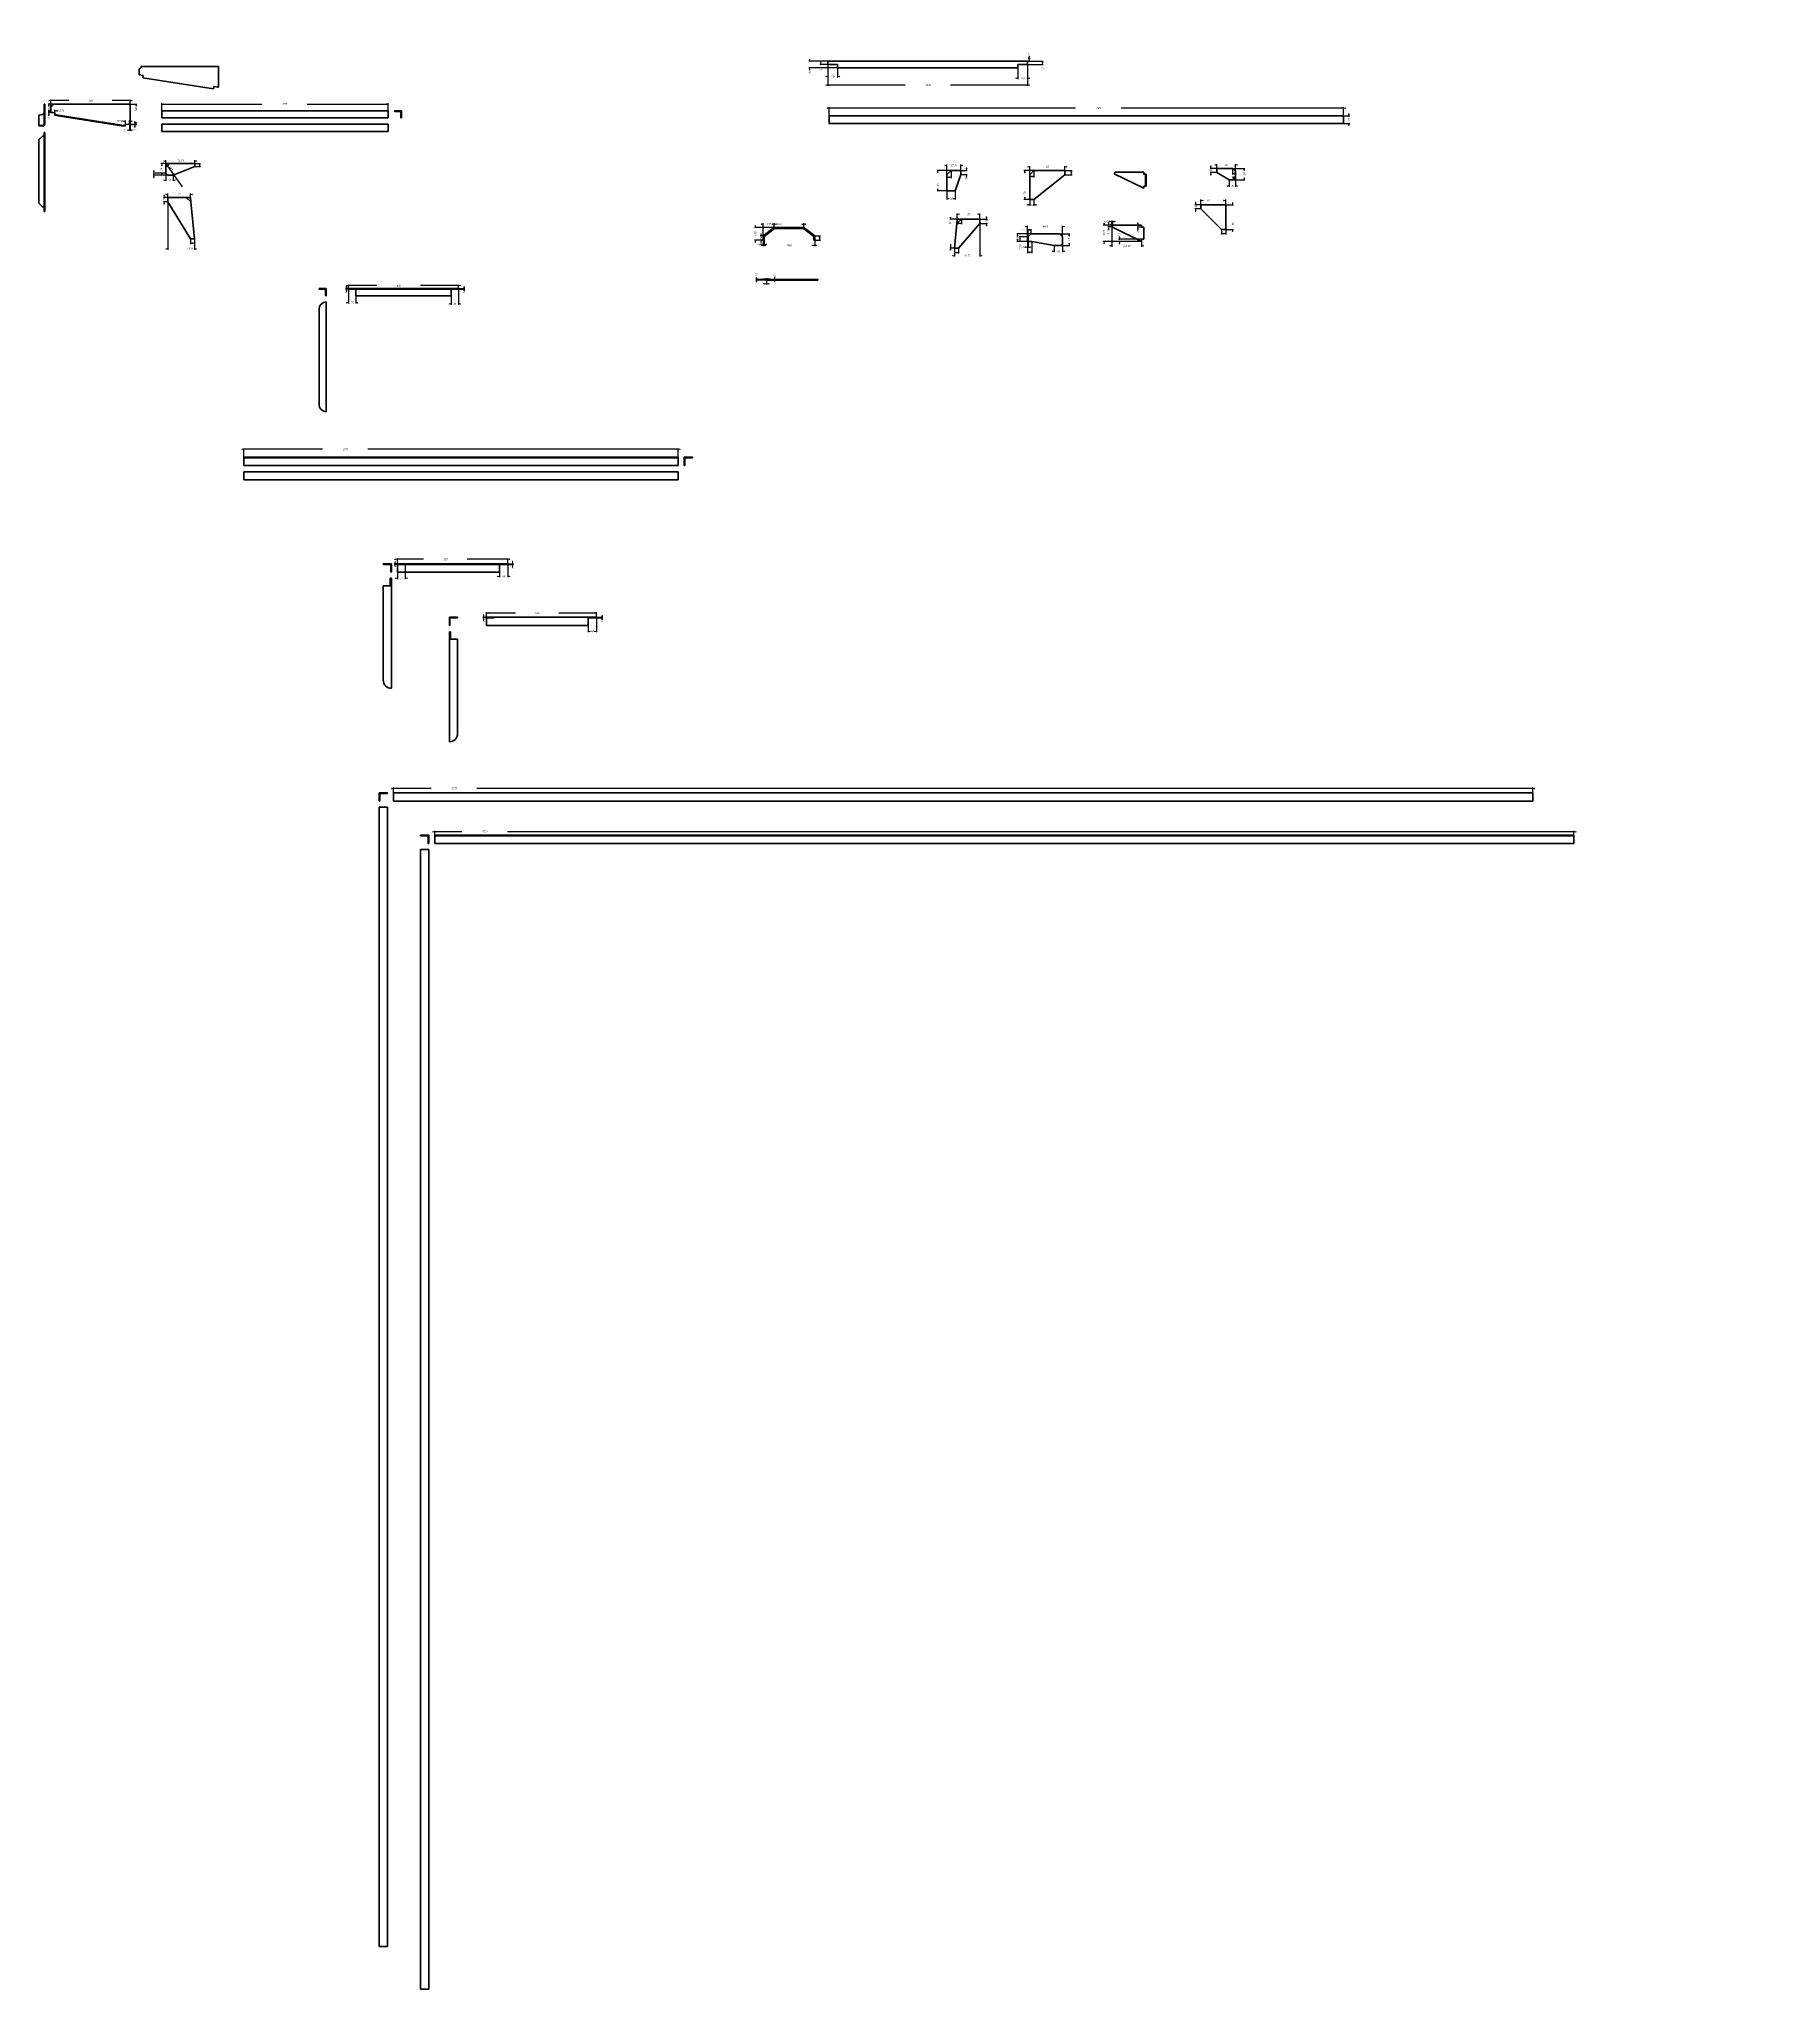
# Model space of a CAD drawing. Header units: millimetres. Extents: x -26 to 4200, y -4187 to 552.
import ezdxf

# ---------------------------------------------------------------- set-up
doc = ezdxf.new("R2010")
doc.units = ezdxf.units.MM
doc.linetypes.add('K5LT_BASIC', pattern=[0])
doc.linetypes.add('K5LT_THIN', pattern=[0])
doc.layers.add('Системный слой', color=7, linetype='Continuous')
doc.layers.add('Системный слой (1)', color=7, linetype='Continuous', true_color=0x909090)
doc.styles.add('KDIMTEXTSTYLE', font='GOST_AU.SHX', dxfattribs={"width": 0.96, "oblique": 15, "height": 5})
doc.dimstyles.new('KDIMSTYLE (0.05)', dxfattribs={"dimtxt": 5, "dimasz": 1, "dimexe": 2, "dimexo": 0, "dimgap": 1, "dimtad": 1, "dimlfac": 20, "dimtxsty": 'KDIMTEXTSTYLE', "dimsah": 1, "dimcen": 0, "dimdle": 1, "dimadec": 0, "dimazin": 0, "dimtfac": 0.667, "dimtmove": 0, "dimatfit": 3, "dimfxl": 1, "dimtvp": 1, "dimtolj": 1, "dimtzin": 0, "dimarcsym": 0})
doc.dimstyles.new('KDIMSTYLE (0.20)', dxfattribs={"dimtxt": 5, "dimasz": 1, "dimexe": 2, "dimexo": 0, "dimgap": 1, "dimtad": 1, "dimlfac": 5, "dimtxsty": 'KDIMTEXTSTYLE', "dimsah": 1, "dimcen": 0, "dimdle": 1, "dimadec": 0, "dimazin": 0, "dimtfac": 0.667, "dimtmove": 0, "dimatfit": 3, "dimfxl": 1, "dimtvp": 1, "dimtolj": 1, "dimtzin": 0, "dimarcsym": 0})
doc.dimstyles.new('KDIMSTYLE (0.50)', dxfattribs={"dimtxt": 5, "dimasz": 1, "dimexe": 2, "dimexo": 0, "dimgap": 1, "dimtad": 1, "dimlfac": 2, "dimtxsty": 'KDIMTEXTSTYLE', "dimsah": 1, "dimcen": 0, "dimdle": 1, "dimadec": 0, "dimazin": 0, "dimtfac": 0.667, "dimtmove": 0, "dimatfit": 3, "dimfxl": 1, "dimtvp": 1, "dimtolj": 1, "dimtzin": 0, "dimarcsym": 0})
doc.dimstyles.new('KDIMSTYLE (1.00)', dxfattribs={"dimtxt": 5, "dimasz": 1, "dimexe": 2, "dimexo": 0, "dimgap": 1, "dimtad": 1, "dimtxsty": 'KDIMTEXTSTYLE', "dimsah": 1, "dimcen": 0, "dimdle": 1, "dimadec": 0, "dimazin": 0, "dimtfac": 0.667, "dimtmove": 0, "dimatfit": 3, "dimfxl": 1, "dimtvp": 1, "dimtolj": 1, "dimtzin": 0, "dimarcsym": 0})

# ---------------------------------------------------------------- blocks, each defined once
blk = doc.blocks.new('U0')
at = {"layer": 'Системный слой (1)', "color": 5, "linetype": 'K5LT_BASIC', "lineweight": 60, "true_color": 0x0000ff}
for p, q in [((-17.87697931237551, 339.5010468135327), (-15.82392386929644, 339.8937850295853)), ((-15.82392386929644, 339.8937850295853), (-14.06766797567559, 341.0152235560986)), ((-14.06766797567559, 341.0152235560986), (-12.86210441347203, 342.7032418568073)), ((-12.86210441347203, 342.7032418568073), (-12.60602471534412, 343.382776052946))]:
    blk.add_line(p, q, dxfattribs=at)
blk = doc.blocks.new('U1')
at = {"layer": 'Системный слой (1)', "color": 5, "linetype": 'K5LT_BASIC', "lineweight": 60, "true_color": 0x0000ff}
for p, q in [((-15.89069894829424, 315.4179777737168), (-17.87697931237449, 315.4755737651899)), ((-13.87697931237483, 315.2079000432691), (-15.89069894829424, 315.4179777737168))]:
    blk.add_line(p, q, dxfattribs=at)
blk = doc.blocks.new('KDIMARROW_01')
at = {"layer": 'Системный слой'}
blk.add_hatch(color=0, dxfattribs=at).paths.add_polyline_path([(-5, -0.6582624912261956), (0, 0), (-5, 0.658262491226197), (-4.5, 5.51091059616309e-16)])
at = {"layer": 'Системный слой', "color": 0, "linetype": 'K5LT_THIN', "lineweight": 18}
for p, q in [((-4.5, 5.51091059616309e-16), (-5, 0.658262491226197)), ((-5, 0.658262491226197), (0, 0)), ((0, 0), (-5, -0.6582624912261956)), ((-5, -0.6582624912261956), (-4.5, 5.51091059616309e-16))]:
    blk.add_line(p, q, dxfattribs=at)
at = {"layer": 'Системный слой (1)', "color": 0, "linetype": 'K5LT_THIN', "lineweight": 18}
blk.add_line((0, 0), (-1, 0), dxfattribs=at)
blk = doc.blocks.new('KDIMARROW_02')
at = {"layer": 'Системный слой'}
blk.add_hatch(color=0, dxfattribs=at).paths.add_polyline_path([(4.5, -5.51091059616309e-16), (5, 0.6582624912261956), (0, 0), (5, -0.658262491226197)])
at = {"layer": 'Системный слой', "color": 0, "linetype": 'K5LT_THIN', "lineweight": 18}
for p, q in [((5, 0.6582624912261956), (0, 0)), ((0, 0), (5, -0.658262491226197)), ((0, 0), (7, -8.572527594031472e-16)), ((4.5, -5.51091059616309e-16), (5, 0.6582624912261956)), ((5, -0.658262491226197), (4.5, -5.51091059616309e-16))]:
    blk.add_line(p, q, dxfattribs=at)
at = {"layer": 'Системный слой (1)', "color": 0, "linetype": 'K5LT_THIN', "lineweight": 18}
blk.add_line((0, 0), (-1, 0), dxfattribs=at)

msp = doc.modelspace()

# ---------------------------------------------------------------- linework, layer by layer
at = {"layer": 'Системный слой (1)', "color": 5, "linetype": 'K5LT_BASIC', "lineweight": 60, "true_color": 0x0000ff}
for p, q in [((217.1230206876289, 464.3204822806779), (217.1230206876289, 479.3204822806779)), ((222.1230206876289, 484.3204822806779), (409.6230206876289, 484.3204822806779)), ((409.6230206876289, 484.3204822806779), (409.6230206876289, 434.3204822806779)), ((1890.992175171752, 497.7796769883651), (1890.992175171752, 489.1796769883651)), ((2376.192175171752, 497.7796769883651), (1890.992175171752, 497.7796769883651)), ((1890.992175171752, 489.1796769883651), (1914.592175171752, 489.1796769883651)), ((1914.592175171752, 489.1796769883651), (1914.592175171752, 481.7796769883651)), ((1914.592175171752, 481.7796769883651), (2352.592175171752, 481.7796769883651)), ((2352.592175171752, 481.7796769883651), (2352.592175171752, 489.1796769883651)), ((2352.592175171752, 489.1796769883651), (2376.192175171752, 489.1796769883651)), ((2376.192175171752, 489.1796769883651), (2376.192175171752, 497.7796769883651)), ((227.0019052276439, 462.7688250230841), (217.1230206876289, 464.3204822806779)), ((227.0019052276439, 462.7688250230841), (226.1484937359687, 457.3354385260766)), ((226.1484937359687, 457.3354385260766), (397.3907246559384, 430.4387530412646)), ((397.3907246559384, 430.4387530412646), (398.2441361476135, 435.8721395382721)), ((408.1230206876289, 434.3204822806779), (398.2441361476135, 435.8721395382721)), ((409.6230206876289, 434.3204822806779), (408.1230206876289, 434.3204822806779)), ((-13.87697931237551, 393.382776052946), (-13.87697931237551, 343.382776052946)), ((-12.37697931237551, 393.382776052946), (-13.87697931237551, 393.382776052946)), ((-12.37697931237551, 393.382776052946), (-12.37697931237551, 343.382776052946)), ((2.623020687628014, 373.382776052946), (2.623020687628014, 388.382776052946)), ((7.623020687628014, 393.382776052946), (195.123020687628, 393.382776052946)), ((195.123020687628, 393.382776052946), (195.123020687628, 343.382776052946)), ((-26.37697931237551, 366.5606563103922), (-17.87697931237551, 367.8795649793472)), ((-26.37697931237551, 342.3017881634902), (-26.37697931237551, 366.5606563103922)), ((-17.87697931237551, 340.9828794945352), (-26.37697931237551, 342.3017881634902)), ((-26.37697931237551, 340.8199554824877), (-26.37697931237551, 342.3017881634902)), ((-17.87697931237551, 339.5010468135328), (-26.37697931237551, 340.8199554824877)), ((-17.87697931237551, 339.5010468135328), (-17.87697931237551, 340.9828794945352)), ((-12.37697931237551, 343.382776052946), (-13.87697931237551, 343.382776052946)), ((12.50190522764296, 371.8311187953523), (2.623020687628014, 373.382776052946)), ((11.6484937359678, 366.3977322983447), (11.88124232460768, 367.8795649793472)), ((20.04554559497774, 365.0788236293897), (11.6484937359678, 366.3977322983447)), ((12.50190522764296, 371.8311187953523), (11.88124232460768, 367.8795649793472)), ((20.27829418361807, 366.5606563103922), (11.88124232460768, 367.8795649793472)), ((20.04554559497774, 365.0788236293897), (20.27829418361807, 366.5606563103922)), ((174.493672796923, 340.8199554824877), (20.04554559497774, 365.0788236293897)), ((174.7264213855628, 342.3017881634902), (20.27829418361807, 366.5606563103922)), ((174.493672796923, 340.8199554824877), (174.7264213855628, 342.3017881634902)), ((182.8907246559374, 339.5010468135328), (174.493672796923, 340.8199554824877)), ((183.1234732445728, 340.9828794945352), (174.7264213855628, 342.3017881634902)), ((182.8907246559374, 339.5010468135328), (183.1234732445728, 340.9828794945352)), ((183.1234732445728, 340.9828794945352), (183.7441361476126, 344.9344333105402)), ((193.623020687628, 343.382776052946), (183.7441361476126, 344.9344333105402)), ((195.123020687628, 343.382776052946), (193.623020687628, 343.382776052946)), ((272.3726631614285, 377.1327760529461), (272.3726631614285, 359.6327760529461)), ((822.3726631614286, 377.1327760529461), (272.3726631614285, 377.1327760529461)), ((822.3726631614286, 359.6327760529461), (272.3726631614285, 359.6327760529461)), ((272.3726631614285, 344.6327760529448), (272.3726631614285, 327.1327760529448)), ((822.3726631614286, 344.6327760529448), (272.3726631614285, 344.6327760529448)), ((822.3726631614286, 377.1327760529461), (822.3726631614286, 359.6327760529461)), ((822.3726631614286, 344.6327760529448), (822.3726631614286, 327.1327760529448)), ((837.3726631614286, 376.3827760529461), (837.3726631614286, 377.1327760529461)), ((837.3726631614286, 377.1327760529461), (854.8726631614286, 377.1327760529461)), ((851.8726631614286, 375.6327760529461), (838.1226631614286, 375.6327760529461)), ((853.3726631614286, 360.3827760529461), (853.3726631614286, 374.1327760529461)), ((854.8726631614286, 359.6327760529461), (854.1226631614286, 359.6327760529461)), ((854.8726631614286, 377.1327760529461), (854.8726631614286, 359.6327760529461)), ((1893.371344200032, 346.4704650462862), (3144.871344200166, 346.4704650462862)), ((1894.121344200099, 363.4704650462862), (1894.121344200099, 347.2204650462862)), ((1895.621344200035, 364.9704650462862), (3142.621344200163, 364.9704650462862)), ((3144.121344200099, 363.4704650462862), (3144.121344200099, 347.2204650462862)), ((-26.37697931237551, 307.0785219061809), (-17.87697931237551, 315.4755737651908)), ((-26.37697931237551, 306.8457733175405), (-17.87697931237551, 315.2428251765509)), ((-26.37697931237551, 307.0785219061809), (-26.37697931237551, 306.8457733175405)), ((-26.37697931237551, 152.3976461155958), (-26.37697931237551, 306.8457733175405)), ((-17.87697931237551, 315.4755737651908), (-17.87697931237551, 315.2428251765509)), ((-13.87697931237551, 324.5010468135306), (-13.87697931237551, 319.5010468135306)), ((-13.87697931237551, 324.5010468135306), (-12.37697931237551, 324.5010468135306)), ((-13.87697931237551, 319.5010468135306), (-13.87697931237551, 132.0010468135306)), ((-13.87697931237551, 319.5010468135306), (-12.37697931237551, 319.5010468135306)), ((-12.37697931237551, 324.5010468135306), (-12.37697931237551, 319.5010468135306)), ((-12.37697931237551, 319.5010468135306), (-12.37697931237551, 132.0010468135306)), ((822.3726631614286, 327.1327760529448), (272.3726631614285, 327.1327760529448)), ((281.7197837845165, 241.5957731943769), (281.7197837845165, 225.5957731943778)), ((352.2539860946729, 248.5957731943694), (288.7197837845165, 248.5957731943694)), ((299.7197837845165, 220.5957731943778), (352.2539860946729, 241.5957731943769)), ((352.2539860946729, 241.5957731943769), (352.2539860946729, 248.5957731943694)), ((2874.475714321802, 237.0803620495057), (2836.475714321802, 237.0803620495057)), ((2836.475714321802, 237.0803620495057), (2836.475714321802, 227.0803620495057)), ((2881.475714321802, 230.0803620494838), (2874.475714321802, 237.0803620495057)), ((281.7197837845165, 225.5957731943778), (286.7197837845165, 220.5957731943778)), ((286.7197837845165, 220.5957731943778), (299.7197837845165, 220.5957731943778)), ((2180.310431287442, 222.3369979143878), (2190.310431287442, 232.3369979143878)), ((2180.310431287442, 182.3369979143878), (2180.310431287442, 222.3369979143878)), ((2190.310431287442, 232.3369979143878), (2213.654469262653, 232.3369979143878)), ((2213.654469262653, 222.3369979143878), (2200.310431287442, 182.3369979143878)), ((2213.654469262653, 232.3369979143878), (2213.654469262653, 222.3369979143878)), ((2381.796153957691, 221.7057250437829), (2391.796153957691, 231.7057250437837)), ((2381.796153957691, 161.7057250437829), (2381.796153957691, 221.7057250437829)), ((2391.796153957691, 231.7057250437837), (2466.796153957691, 231.7057250437838)), ((2466.796153957691, 221.7057250437831), (2391.796153957691, 161.7057250437831)), ((2466.796153957691, 231.7057250437838), (2466.796153957691, 221.7057250437831)), ((2586.781748141243, 223.9447600649495), (2588.794651762044, 228.0803620494963)), ((2658.794651762044, 188.8942317539379), (2586.781748141243, 223.9447600649495)), ((2588.794651762044, 228.0803620494963), (2658.794651762044, 228.0803620494963)), ((2658.794651762044, 228.0803620494963), (2658.794651762044, 223.0803620494963)), ((2662.794651762044, 223.0803620494963), (2658.794651762044, 223.0803620494963)), ((2658.794651762044, 193.8942317539384), (2658.794651762044, 188.8942317539379)), ((2658.794651762044, 193.8942317539384), (2662.794651762044, 193.8942317539384)), ((2664.294651762043, 223.0803620494963), (2662.794651762044, 223.0803620494963)), ((2662.794651762044, 223.0803620494963), (2662.794651762044, 214.5803620494963)), ((2664.294651762043, 214.5803620494963), (2662.794651762044, 214.5803620494963)), ((2662.794651762044, 214.5803620494963), (2662.794651762044, 202.394231753938)), ((2664.294651762043, 202.394231753938), (2662.794651762044, 202.394231753938)), ((2662.794651762044, 202.394231753938), (2662.794651762044, 193.8942317539384)), ((2664.294651762043, 193.8942317539384), (2662.794651762044, 193.8942317539384)), ((2664.294651762043, 223.0803620494963), (2664.294651762043, 214.5803620494963)), ((2664.294651762043, 214.5803620494963), (2664.294651762043, 202.394231753938)), ((2664.294651762043, 202.394231753938), (2664.294651762043, 193.8942317539384)), ((2836.475714321802, 227.0803620495057), (2866.475714321802, 209.0803620494878)), ((2866.475714321802, 209.0803620494878), (2876.475714321802, 209.0803620494868)), ((2876.475714321802, 209.0803620494868), (2881.475714321802, 214.0803620494878)), ((2881.475714321802, 214.0803620494878), (2881.475714321802, 230.0803620494838)), ((-17.87697931237551, 144.0005942565858), (-26.37697931237551, 152.3976461155958)), ((286.5227787679109, 166.1351831816493), (286.5227787679109, 156.1351831816493)), ((331.5227787679155, 166.1351831816493), (286.5227787679109, 166.1351831816493)), ((286.5227787679109, 156.1351831816493), (341.6285402808007, 66.13518318164927)), ((342.5282337852109, 156.1858585709947), (331.5227787679155, 166.1351831816493)), ((331.5227787679155, 166.1351831816493), (341.5227787679155, 166.1351831816493)), ((342.5282337852109, 156.1858585709947), (341.5227787679155, 166.1351831816493)), ((351.6285402808007, 66.13518318164927), (342.5282337852109, 156.1858585709947)), ((2200.310431287442, 182.3369979143878), (2180.310431287442, 182.3369979143878)), ((2391.796153957691, 161.7057250437831), (2381.796153957691, 161.7057250437829)), ((2797.634057416773, 148.9326963886049), (2797.634057416773, 138.9326963886049)), ((2857.634057416773, 148.9326963886049), (2797.634057416773, 148.9326963886049)), ((2857.634057416773, 88.93269638860477), (2857.634057416773, 148.9326963886049)), ((-12.37697931237551, 132.0010468135306), (-13.87697931237551, 132.0010468135306)), ((2198.558968778137, 43.4872969017166), (2204.349230257332, 103.5334690127432)), ((2204.349230257332, 103.5334690127432), (2215.309079389586, 113.4872969017167)), ((2204.349230257332, 103.5334690127432), (2205.309079389588, 113.4872969017167)), ((2215.309079389586, 113.4872969017167), (2205.309079389588, 113.4872969017167)), ((2260.309079389587, 103.4872969017167), (2208.558968778138, 43.48729690171672)), ((2215.309079389586, 113.4872969017167), (2260.309079389587, 113.4872969017167)), ((2260.309079389587, 113.4872969017167), (2260.309079389587, 103.4872969017167)), ((2581.281748141242, 94.79446107762055), (2583.294651762042, 98.93006306216733)), ((2653.294651762042, 59.74393276660948), (2581.281748141242, 94.79446107762055)), ((2583.294651762042, 98.93006306216733), (2653.294651762042, 98.93006306216733)), ((2653.294651762042, 98.93006306216733), (2653.294651762042, 93.93006306216733)), ((2797.634057416773, 138.9326963886049), (2847.634057416773, 88.93269638860477)), ((341.6285402808007, 66.13518318164927), (351.6285402808007, 66.13518318164927)), ((1760.353485305624, 93.3446579014817), (1733.703485305624, 72.8446579014817)), ((1733.703485305624, 72.8446579014817), (1733.703485305624, 62.3446579014817)), ((1733.703485305624, 62.3446579014817), (1735.703485305624, 62.3446579014817)), ((1761.033729198995, 91.3446579014817), (1735.703485305624, 71.85985490658072)), ((1735.703485305624, 71.85985490658072), (1735.703485305624, 62.3446579014817)), ((1832.353485305624, 93.3446579014817), (1760.353485305624, 93.3446579014817)), ((1831.673241412252, 91.3446579014817), (1761.033729198995, 91.3446579014817)), ((1831.673241412252, 91.3446579014817), (1857.003485305624, 71.85985490658072)), ((1832.353485305624, 93.3446579014817), (1859.003485305624, 72.8446579014817)), ((1857.003485305624, 71.85985490658072), (1857.003485305624, 62.3446579014817)), ((1857.003485305624, 62.3446579014817), (1859.003485305624, 62.3446579014817)), ((1859.003485305624, 72.8446579014817), (1859.003485305624, 62.3446579014817)), ((2377.411372517906, 70.82993385016198), (2376.296153957691, 59.79446107762101)), ((2376.296153957691, 59.79446107762101), (2386.296153957691, 59.79446107762101)), ((2385.115191030011, 77.79446107762101), (2377.411372517906, 70.82993385016198)), ((2454.099910980966, 77.79446107762101), (2385.115191030011, 77.79446107762101)), ((2386.296153957691, 59.79446107762101), (2441.099910980966, 49.79446107762101)), ((2441.099910980966, 49.79446107762101), (2456.099910980966, 49.79446107762101)), ((2461.099910980966, 70.79446107762101), (2454.099910980966, 77.79446107762101)), ((2456.099910980966, 49.79446107762101), (2461.099910980966, 54.79446107762101)), ((2461.099910980966, 54.79446107762101), (2461.099910980966, 70.79446107762101)), ((2658.794651762042, 93.93006306216733), (2653.294651762042, 93.93006306216733)), ((2653.294651762042, 64.74393276660948), (2653.294651762042, 59.74393276660948)), ((2653.294651762042, 64.74393276660948), (2658.794651762042, 64.74393276660948)), ((2658.794651762042, 64.74393276660948), (2658.794651762042, 93.93006306216733)), ((2847.634057416773, 88.93269638860477), (2857.634057416773, 88.93269638860477)), ((2208.558968778138, 43.48729690171672), (2198.558968778137, 43.4872969017166)), ((1741.550470299936, -32.59359134628891), (1743.550470299936, -32.59359134628891)), ((1741.550470299936, -32.59359134628891), (1741.550470299936, -34.59359134628892)), ((1741.550470299936, -34.59359134628892), (1741.625470299936, -34.59359134628892)), ((1768.225979445938, -34.59359134628892), (1741.625470299936, -34.59359134628892)), ((1741.700470299936, -34.51859134628891), (1741.700470299936, -32.89359134628891)), ((1741.850470299936, -32.74359134628892), (1743.475470299936, -32.74359134628892)), ((1768.855205047306, -32.74359134628892), (1743.475470299936, -32.74359134628892)), ((1768.880714193308, -32.59359134628891), (1743.550470299936, -32.59359134628891)), ((1743.550470299936, -32.66859134628891), (1743.550470299936, -32.59359134628891)), ((1840.174961153935, -34.59359134628892), (1768.225979445938, -34.59359134628892)), ((1768.251488591939, -32.89359134628891), (1768.251488591939, -34.51859134628891)), ((1839.545735552566, -32.74359134628892), (1768.855205047306, -32.74359134628892)), ((1839.520226406565, -32.59359134628891), (1768.880714193308, -32.59359134628891)), ((1768.880714193308, -32.59359134628891), (1768.880714193308, -32.66859134628891)), ((1839.520226406565, -32.59359134628891), (1864.850470299936, -32.59359134628891)), ((1839.520226406565, -32.59359134628891), (1839.520226406565, -32.66859134628891)), ((1839.545735552566, -32.74359134628892), (1864.925470299936, -32.74359134628892)), ((1840.149452007933, -32.89359134628891), (1840.149452007933, -34.51859134628891)), ((1840.174961153935, -34.59359134628892), (1866.775470299936, -34.59359134628892)), ((1864.850470299936, -32.59359134628891), (1866.850470299936, -32.59359134628891)), ((1864.850470299936, -32.59359134628891), (1864.850470299936, -32.66859134628891)), ((1864.925470299936, -32.74359134628892), (1866.550470299936, -32.74359134628892)), ((1866.700470299936, -32.89359134628891), (1866.700470299936, -34.51859134628891)), ((1866.775470299936, -34.59359134628892), (1866.850470299936, -34.59359134628892)), ((1866.850470299936, -34.59359134628892), (1866.850470299936, -32.59359134628891)), ((671.7835845490661, -54.77953495371378), (654.2835845490661, -54.77953495371378)), ((654.2835845490661, -55.52953495371378), (654.2835845490661, -54.77953495371378)), ((655.0335845490661, -56.27953495371378), (671.7835845490661, -56.27953495371378)), ((670.2835845490661, -71.52953495371378), (670.2835845490661, -57.77953495371378)), ((671.0335845490661, -72.27953495371378), (671.7835845490661, -72.27953495371378)), ((671.7835845490661, -56.27953495371378), (671.7835845490661, -54.77953495371378)), ((671.7835845490661, -56.27953495371378), (671.7835845490661, -72.27953495371378)), ((671.7835845490661, -87.27953495371185), (671.7835845490661, -354.2795349537118)), ((743.2835845490654, -54.77953495371378), (725.7835845490654, -54.77953495371378)), ((725.7835845490654, -56.27953495371378), (725.7835845490654, -54.77953495371378)), ((725.7835845490654, -56.27953495371378), (738.215300815888, -56.27953495371378)), ((738.215300815888, -56.27953495371378), (980.3518682822455, -56.27953495371378)), ((743.2835845490654, -54.77953495371378), (975.2835845490654, -54.77953495371378)), ((743.2835845490654, -57.77953495371378), (743.2835845490654, -56.27953495371378)), ((743.2835845490654, -57.77953495371378), (743.2835845490654, -71.52953495371378)), ((743.2835845490654, -71.52953495371378), (743.2835845490654, -72.27953495371378)), ((743.2835845490654, -72.27953495371378), (975.2835845490654, -72.27953495371378)), ((992.7835845490654, -54.77953495371378), (975.2835845490654, -54.77953495371378)), ((975.2835845490654, -56.27953495371378), (975.2835845490654, -57.77953495371378)), ((975.2835845490654, -71.52953495371378), (975.2835845490654, -57.77953495371378)), ((975.2835845490654, -72.27953495371378), (975.2835845490654, -71.52953495371378)), ((980.3518682822455, -56.27953495371378), (992.7835845490654, -56.27953495371378)), ((992.7835845490654, -56.27953495371378), (992.7835845490654, -54.77953495371378)), ((654.2835845490661, -104.7795349537118), (654.2835845490661, -336.7795349537118)), ((471.7893031082003, -464.9548375075925), (471.7893031082003, -465.7048375075926)), ((471.7893031082003, -464.9548375075925), (1526.7893031082, -464.9548375075925)), ((471.7893031082003, -465.7048375075926), (471.7893031082003, -466.4548375075926)), ((471.7893031082003, -466.4548375075926), (1526.7893031082, -466.4548375075926)), ((471.7893031082003, -466.4548375075926), (471.7893031082003, -467.9548375075926)), ((471.7893031082003, -467.9548375075926), (471.7893031082003, -484.2048375075926)), ((1526.7893031082, -464.9548375075925), (1526.7893031082, -465.7048375075926)), ((1526.7893031082, -465.7048375075926), (1526.7893031082, -466.4548375075926)), ((1526.7893031082, -466.4548375075926), (1526.7893031082, -467.9548375075926)), ((1526.7893031082, -467.9548375075926), (1526.7893031082, -484.2048375075926)), ((1541.7893031082, -464.9548375075925), (1561.7893031082, -464.9548375075925)), ((1541.7893031082, -484.9548375075926), (1541.7893031082, -464.9548375075925)), ((1543.2893031082, -467.9548375075926), (1543.2893031082, -484.2048375075926)), ((1561.0393031082, -466.4548375075926), (1544.7893031082, -466.4548375075926)), ((1561.7893031082, -464.9548375075925), (1561.7893031082, -465.7048375075926)), ((471.7893031082003, -484.2048375075926), (471.7893031082003, -484.9548375075926)), ((471.7893031082003, -484.9548375075926), (1526.7893031082, -484.9548375075926)), ((471.7893031082003, -499.9548375075926), (471.7893031082003, -519.9548375075926)), ((471.7893031082003, -499.9548375075926), (1526.7893031082, -499.9548375075926)), ((471.7893031082003, -519.9548375075926), (1526.7893031082, -519.9548375075926)), ((1526.7893031082, -484.2048375075926), (1526.7893031082, -484.9548375075926)), ((1526.7893031082, -499.9548375075926), (1526.7893031082, -519.9548375075926)), ((1542.539303108201, -484.9548375075926), (1541.7893031082, -484.9548375075926)), ((810.2835845490654, -724.52705382763), (810.2835845490654, -723.7770538276299)), ((830.2835845490654, -723.7770538276299), (810.2835845490654, -723.7770538276299)), ((830.2835845490654, -725.27705382763), (811.0335845490654, -725.27705382763)), ((828.7835845490654, -743.02705382763), (828.7835845490654, -726.77705382763)), ((829.5335845490654, -743.77705382763), (830.2835845490654, -743.77705382763)), ((830.2835845490654, -725.27705382763), (830.2835845490654, -723.7770538276299)), ((830.2835845490654, -725.27705382763), (830.2835845490654, -743.77705382763)), ((845.2835845490654, -725.27705382763), (845.2835845490654, -726.77705382763)), ((863.7835845490655, -725.27705382763), (845.2835845490654, -725.27705382763)), ((845.2835845490654, -726.77705382763), (845.2835845490654, -743.02705382763)), ((845.2835845490654, -743.02705382763), (845.2835845490654, -743.77705382763)), ((1092.783584549065, -743.77705382763), (845.2835845490654, -743.77705382763)), ((1092.783584549065, -723.7770538276299), (863.7835845490655, -723.7770538276299)), ((863.7835845490655, -724.52705382763), (863.7835845490655, -723.7770538276299)), ((863.7835845490655, -724.52705382763), (863.7835845490655, -725.27705382763)), ((1098.209218152618, -725.27705382763), (863.7835845490655, -725.27705382763)), ((1112.783584549065, -723.7770538276299), (1092.783584549065, -723.7770538276299)), ((1092.783584549065, -725.27705382763), (1092.783584549065, -726.77705382763)), ((1092.783584549065, -743.02705382763), (1092.783584549065, -726.77705382763)), ((1092.783584549065, -743.77705382763), (1092.783584549065, -743.02705382763)), ((1112.783584549065, -725.27705382763), (1098.209218152618, -725.27705382763)), ((1112.783584549065, -725.27705382763), (1112.783584549065, -723.7770538276299)), ((810.2835845490654, -1006.27705382763), (810.2835845490654, -777.2770538276301)), ((810.2835845490654, -777.2770538276301), (830.2835845490654, -777.2770538276301)), ((830.2835845490654, -758.77705382763), (827.2835845490654, -758.77705382763)), ((827.2835845490654, -777.2770538276301), (827.2835845490654, -758.77705382763)), ((830.2835845490654, -777.2770538276301), (830.2835845490654, -758.77705382763)), ((830.2835845490654, -1026.27705382763), (830.2835845490654, -777.2770538276301)), ((970.9964013508418, -855.1721227031057), (970.9964013508418, -853.6721227031056)), ((970.9964013508418, -853.6721227031056), (990.9964013508418, -853.6721227031056)), ((970.9964013508418, -855.1721227031057), (990.2464013508418, -855.1721227031057)), ((970.9964013508418, -855.1721227031057), (970.9964013508418, -873.6721227031057)), ((971.7464013508418, -873.6721227031057), (970.9964013508418, -873.6721227031057)), ((970.9964013508418, -907.1721227031059), (970.9964013508418, -888.6721227031057)), ((970.9964013508418, -888.6721227031057), (973.9964013508418, -888.6721227031057)), ((972.4964013508418, -872.9221227031057), (972.4964013508418, -856.6721227031057)), ((973.9964013508418, -907.1721227031059), (973.9964013508418, -888.6721227031057)), ((990.9964013508418, -854.4221227031057), (990.9964013508418, -853.6721227031056)), ((1079.496401350842, -855.1721227031057), (1060.996401350842, -855.1721227031057)), ((1060.996401350842, -873.6721227031057), (1060.996401350842, -855.1721227031057)), ((1308.496401350842, -873.6721227031057), (1060.996401350842, -873.6721227031057)), ((1079.496401350842, -855.1721227031057), (1079.496401350842, -853.6721227031056)), ((1328.496401350842, -853.6721227031056), (1079.496401350842, -853.6721227031056)), ((1328.496401350842, -855.1721227031057), (1308.496401350842, -855.1721227031057)), ((1308.496401350842, -855.1721227031057), (1308.496401350842, -873.6721227031057)), ((1328.496401350842, -855.1721227031057), (1328.496401350842, -853.6721227031056)), ((970.9964013508418, -1156.172122703106), (970.9964013508418, -907.1721227031059)), ((990.9964013508418, -907.1721227031059), (970.9964013508418, -907.1721227031059)), ((990.9964013508418, -1136.172122703106), (990.9964013508418, -907.1721227031059)), ((800.2835845490654, -1300.395539612847), (800.2835845490654, -1280.395539612847)), ((800.2835845490654, -1280.395539612847), (820.2835845490654, -1280.395539612847)), ((801.0335845490654, -1300.395539612847), (800.2835845490654, -1300.395539612847)), ((800.2835845490654, -1315.395539612847), (820.2835845490654, -1315.395539612847)), ((800.2835845490654, -1315.395539612847), (800.2835845490654, -4083.895539612847)), ((801.7835845490654, -1283.395539612847), (801.7835845490654, -1299.645539612847)), ((819.5335845490653, -1281.895539612847), (803.2835845490654, -1281.895539612847)), ((820.2835845490654, -1280.395539612847), (820.2835845490654, -1281.145539612847)), ((820.2835845490654, -1315.395539612847), (820.2835845490654, -4083.895539612847)), ((835.2835845490674, -1300.395539612847), (835.2835845490674, -1280.395539612847)), ((835.2835845490674, -1280.395539612847), (3603.783584549068, -1280.395539612847)), ((835.2835845490674, -1300.395539612847), (3603.783584549068, -1300.395539612847)), ((3603.783584549068, -1300.395539612847), (3603.783584549068, -1280.395539612847)), ((900.6814816270947, -1383.262714200306), (900.6814816270947, -1384.012714200306)), ((920.6814816270947, -1383.262714200306), (900.6814816270947, -1383.262714200306)), ((900.6814816270947, -1418.262714200306), (920.6814816270947, -1418.262714200306)), ((900.6814816270947, -1418.262714200306), (900.6814816270947, -4186.762714200306)), ((901.4314816270949, -1384.762714200306), (917.6814816270947, -1384.762714200306)), ((919.1814816270947, -1386.262714200306), (919.1814816270947, -1402.512714200306)), ((919.9314816270947, -1403.262714200306), (920.6814816270947, -1403.262714200306)), ((920.6814816270947, -1403.262714200306), (920.6814816270947, -1383.262714200306)), ((920.6814816270947, -1418.262714200306), (920.6814816270947, -4186.762714200306)), ((935.6814816270946, -1383.262714200306), (3704.181481627095, -1383.262714200306)), ((935.6814816270946, -1384.012714200306), (935.6814816270946, -1383.262714200306)), ((935.6814816270946, -1384.012714200306), (935.6814816270946, -1384.762714200306)), ((935.6814816270946, -1384.762714200306), (3704.181481627095, -1384.762714200306)), ((935.6814816270946, -1386.262714200306), (935.6814816270946, -1384.762714200306)), ((935.6814816270946, -1402.512714200306), (935.6814816270946, -1386.262714200306)), ((935.6814816270946, -1402.512714200306), (935.6814816270946, -1403.262714200306)), ((935.6814816270946, -1403.262714200306), (3704.181481627095, -1403.262714200306)), ((3704.181481627095, -1383.262714200306), (3704.181481627095, -1384.012714200306)), ((3704.181481627095, -1384.762714200306), (3704.181481627095, -1384.012714200306)), ((3704.181481627095, -1384.762714200306), (3704.181481627095, -1386.262714200306)), ((3704.181481627095, -1386.262714200306), (3704.181481627095, -1402.512714200306)), ((3704.181481627095, -1403.262714200306), (3704.181481627095, -1402.512714200306)), ((800.2835845490654, -4083.895539612847), (820.2835845490654, -4083.895539612847)), ((920.6814816270947, -4186.762714200306), (900.6814816270947, -4186.762714200306))]:
    msp.add_line(p, q, dxfattribs=at)
for centre, radius, start, end in [((217.1230206876289, 484.3204822806779), 5.000000000000001, 270, 0), ((2.623020687628014, 393.382776052946), 5.000000000000001, 270, 0), ((838.1226631614286, 376.3827760529461), 0.7500000000000283, 180, 270), ((851.8726631614286, 374.1327760529461), 1.500000000000032, 0, 90), ((854.1226631614286, 360.3827760529461), 0.7500000000000283, 180, 270), ((1893.371344200099, 347.2204650462862), 0.7499999999999738, 269.9999999948758, 0), ((1895.621344200099, 363.4704650462862), 1.500000000000059, 90.00000000244918, 180), ((3142.621344200099, 363.4704650462862), 1.500000000000059, 0, 89.99999999755082), ((3144.871344200099, 347.2204650462862), 0.7499999999999738, 180, 270.0000000051242), ((281.7197837845165, 248.5957731943694), 7.000000000000002, 270, 0), ((1741.625470299936, -34.51859134628891), 0.07499999999999739, 270, 0), ((1741.850470299936, -32.89359134628891), 0.1500000000000059, 90, 180), ((1743.475470299936, -32.66859134628891), 0.07500000000000284, 270, 0), ((1864.925470299936, -32.66859134628891), 0.07500000000000284, 180, 270), ((1866.550470299936, -32.89359134628891), 0.1500000000000059, 0, 90), ((1866.775470299936, -34.51859134628891), 0.07499999999999739, 180, 270), ((655.0335845490661, -55.52953495371378), 0.7500000000000001, 180, 270), ((671.7835845490661, -104.7795349537118), 17.5, 90, 180), ((668.7835845490661, -57.77953495371378), 1.5, 0, 90), ((671.0335845490661, -71.52953495371378), 0.7500000000000001, 180, 270), ((671.7835845490661, -336.7795349537118), 17.5, 180, 270), ((1544.7893031082, -467.9548375075926), 1.500000000000059, 90, 180), ((1561.0393031082, -465.7048375075926), 0.7500000000000283, 270, 0), ((1542.539303108201, -484.2048375075926), 0.7499999999999738, 270, 0), ((811.0335845490654, -724.52705382763), 0.7500000000000283, 180, 270), ((827.2835845490654, -726.77705382763), 1.500000000000059, 0, 90), ((829.5335845490654, -743.02705382763), 0.7499999999999738, 180, 270), ((971.7464013508418, -872.9221227031057), 0.7499999999999738, 270, 0), ((973.9964013508418, -856.6721227031057), 1.500000000000059, 90, 180), ((990.2464013508418, -854.4221227031057), 0.7500000000000283, 270, 0), ((830.2835845490654, -1006.27705382763), 20, 180, 270), ((970.9964013508418, -1136.172122703106), 20, 270, 0), ((801.0335845490654, -1299.645539612847), 0.7499999999999738, 270, 0), ((803.2835845490654, -1283.395539612847), 1.500000000000059, 90, 180), ((819.5335845490653, -1281.145539612847), 0.7500000000000283, 270, 0), ((901.4314816270949, -1384.012714200306), 0.7500000000000283, 180, 270), ((917.6814816270947, -1386.262714200306), 1.500000000000059, 0, 90), ((919.9314816270947, -1402.512714200306), 0.7499999999999738, 180, 270)]:
    msp.add_arc(centre, radius, start, end, dxfattribs=at)
for centre, major_axis, ratio, start_param, end_param in [((-17.87697931237551, 371.8311187953529), (4.000000000000001, -9.992922611822588e-13), 0.9878884540015495, 4.712388980384942, 6.283185307179586), ((-17.87697931237551, 344.9344333105412), (4.000000000000001, -9.797174393178828e-16), 0.9878884540015496, 4.71238898038469, 6.283185307179586), ((-17.87697931237551, 314.6221622735134), (4.000000000000001, 1.568398443407626e-13), 0.1551657257593586, 0, 1.570796326794644), ((-17.87697931237551, 143.379931353546), (-4.000000000000001, 4.898587196589414e-16), 0.1551657257593586, 3.141592653590045, 4.71238898038469), ((1768.225979445938, -34.51859134628891), (-1.377727649040724e-17, -0.07499999999999737), 0.340121946685673, 0, 1.570796326794897), ((1768.302506883942, -32.89359134628891), (-2.755455298081653e-17, -0.1500000000000059), 0.340121946685673, 3.141592653589793, 4.71238898038469), ((1768.855205047306, -32.66859134628891), (-1.377727649040824e-17, -0.07500000000000283), 0.3401219466856731, 0, 1.570796326794897), ((1839.545735552566, -32.66859134628891), (-1.377727649040824e-17, -0.07500000000000283), 0.3401219466856731, 4.71238898038469, 6.283185307179586), ((1840.09843371593, -32.89359134628891), (-2.755455298081653e-17, -0.1500000000000059), 0.340121946685673, 1.570796326794897, 3.141592653589793), ((1840.174961153935, -34.51859134628891), (-1.377727649040724e-17, -0.07499999999999737), 0.340121946685673, 4.71238898038469, 6.283185307179586)]:
    msp.add_ellipse(centre, major_axis=major_axis, ratio=ratio, start_param=start_param, end_param=end_param, dxfattribs=at)
for points, knots in [([(738.215300815888, -56.27953495371378), (738.3193739438329, -56.27683904407525), (738.52793810718, -56.2697238025192), (738.8412369448347, -56.25350575228873), (739.1559494896755, -56.23119850032538), (739.4718519746784, -56.20255606411803), (739.7888372474458, -56.16743189527148), (740.1064396254123, -56.12591628767922), (740.4245007534569, -56.07901843422934), (740.7429029061323, -56.02753194914982), (741.0614165941693, -55.97223056899577), (741.3799339586103, -55.91379417188421), (741.6981803430454, -55.85287664562162), (742.1211770835444, -55.76927389922082), (742.6485571726903, -55.66138946663591), (743.0720266306121, -55.57331236321482), (743.2835845490654, -55.52953495371378)], [0, 0, 0, 0, 1.049557127456633, 2.105029875544928, 3.165477393999707, 4.230929354484109, 5.298205228056513, 6.367325091401946, 7.437399916927105, 8.508594477245433, 9.58029458404031, 10.65078807802609, 11.71941705491164, 12.78396786127558, 14.90099711762091, 17, 17, 17, 17]), ([(980.3518682822455, -56.27953495371378), (980.2477951543005, -56.2768390440753), (980.0392309909539, -56.26972380251925), (979.7259321532965, -56.2535057522889), (979.4112196084561, -56.23119850032538), (979.0953171234532, -56.20255606411803), (978.7783318506854, -56.16743189527148), (978.4607294727193, -56.12591628767831), (978.1426683446748, -56.0790184342265), (977.8242661919985, -56.02753194914362), (977.5057525039656, -55.97223056898713), (977.1872351395205, -55.91379417187204), (976.8689887550909, -55.85287664560718), (976.4459920145887, -55.76927389920434), (975.9186119254441, -55.66138946662142), (975.495142467521, -55.57331236320829), (975.2835845490654, -55.52953495371378)], [0, 0, 0, 0, 1.049557127462526, 2.105029875551769, 3.16547739400587, 4.230929354490519, 5.298205228064237, 6.367325091409572, 7.437399916936113, 8.508594477247911, 9.5802945840466, 10.65078807802909, 11.71941705491435, 12.78396786127746, 14.90099711762162, 17, 17, 17, 17]), ([(1098.209218152618, -725.27705382763), (1098.099467454053, -725.2745437955423), (1097.879450578585, -725.2678399685146), (1097.437272560033, -725.2470899588576), (1096.993147679299, -725.2142375256175), (1096.546475053901, -725.1682733444119), (1096.20928475669, -725.1273411479284), (1095.870568515292, -725.0809491265493), (1095.53068947822, -725.0298553221804), (1095.189683942021, -724.9747616964769), (1094.84777208923, -724.9163325455867), (1094.504890278419, -724.8551369916887), (1094.047120142242, -724.7706993633888), (1093.474256999921, -724.66119346698), (1093.013994352377, -724.571652838516), (1092.783584549065, -724.52705382763)], [0, 0, 0, 0, 0.9726700686170059, 1.951323970827787, 3.925447428364949, 4.918239071625077, 5.916094389010552, 6.917198790452758, 7.92304089501559, 8.930625498014322, 9.941251893988227, 10.95308217063053, 11.96567897916157, 13.98665622290377, 16, 16, 16, 16])]:
    msp.add_open_spline(points, degree=3, knots=knots, dxfattribs=at)

# ---------------------------------------------------------------- block references
at = {"layer": 'Системный слой (1)'}
for name in ['U0', 'U1']:
    msp.add_blockref(name, (0, 0), dxfattribs=at)

# ---------------------------------------------------------------- dimensions: what is measured, and where the dimension line sits
at = {"layer": 'Системный слой (1)', "color": 7}
for base, p1, p2, location, dimstyle, override in [((1846.471850957546, 481.7796769883651), (1890.992175171752, 497.7796769883651), (1914.592175171752, 481.7796769883651), (1846.471850957546, 470.6546774270552), 'KDIMSTYLE (0.20)', {"dimexo": 0, "dimpost": '\\H5.0;\\W0.965;\\Q15;<>', "dimblk1": 'KDIMARROW_01', "dimblk2": 'KDIMARROW_01', "dimse1": 0, "dimse2": 0, "dimclrt": 7, "dimtolj": 1}), ((1873.388408526793, 489.1796769883651), (1890.992175171752, 497.7796769883651), (1890.992175171752, 489.1796769883651), (1873.388408526793, 478.3051146409531), 'KDIMSTYLE (0.20)', {"dimexo": 0, "dimpost": '\\H5.0;\\W0.965;\\Q15;<>', "dimblk1": 'KDIMARROW_02', "dimblk2": 'KDIMARROW_02', "dimse1": 0, "dimse2": 0, "dimclrt": 7, "dimtolj": 1}), ((2379.987133401439, 504.3796769883647), (2382.192175171752, 503.7796769883648), (2382.192175171752, 504.3796769883647), (2379.987133401439, 513.6737392404094), 'KDIMSTYLE (0.20)', {"dimexo": 0, "dimpost": '\\H5.0;\\W0.965;\\Q15;<>', "dimblk1": 'KDIMARROW_02', "dimblk2": 'KDIMARROW_02', "dimse1": 0, "dimse2": 0, "dimclrt": 7, "dimtolj": 1}), ((2412.44191669519, 489.1796769883651), (2376.192175171752, 497.7796769883651), (2376.192175171752, 489.1796769883651), (2412.44191669519, 478.3051146409531), 'KDIMSTYLE (0.20)', {"dimexo": 0, "dimpost": '\\H5.0;\\W0.965;\\Q15;<>', "dimblk1": 'KDIMARROW_02', "dimblk2": 'KDIMARROW_02', "dimse1": 0, "dimse2": 0, "dimclrt": 7, "dimtolj": 1}), ((-2.479193782016409, 393.382776052946), (2.623020687628014, 373.382776052946), (7.623020687628014, 393.382776052946), (-2.479193782016409, 383.382776052946), 'KDIMSTYLE (0.50)', {"dimexo": 0, "dimpost": '\\H5.0;\\W0.965;\\Q15;<>', "dimblk1": 'KDIMARROW_01', "dimblk2": 'KDIMARROW_01', "dimse1": 0, "dimse2": 0, "dimclrt": 7, "dimtolj": 1}), ((-2.479193782016409, 371.8311187953523), (2.623020687628014, 373.382776052946), (12.50190522764296, 371.8311187953523), (-2.479193782016409, 360.9482200784882), 'KDIMSTYLE (0.50)', {"dimexo": 0, "dimpost": '\\H5.0;\\W0.965;\\Q15;<>', "dimblk1": 'KDIMARROW_02', "dimblk2": 'KDIMARROW_02', "dimse1": 0, "dimse2": 0, "dimclrt": 7, "dimtolj": 1}), ((209.6581199076322, 393.382776052946), (195.123020687628, 343.382776052946), (195.123020687628, 393.382776052946), (209.6581199076322, 380.382776052946), 'KDIMSTYLE (0.50)', {"dimexo": 0, "dimpost": '\\H5.0;\\W0.965;\\Q15;<>', "dimblk1": 'KDIMARROW_01', "dimblk2": 'KDIMARROW_01', "dimse1": 0, "dimse2": 0, "dimclrt": 7, "dimtolj": 1}), ((206.7927863514183, 343.382776052946), (183.7441361476126, 344.9344333105402), (193.623020687628, 343.382776052946), (206.7927863514183, 332.4998773360807), 'KDIMSTYLE (0.50)', {"dimexo": 0, "dimpost": '\\H5.0;\\W0.965;\\Q15;<>', "dimblk1": 'KDIMARROW_02', "dimblk2": 'KDIMARROW_02', "dimse1": 0, "dimse2": 0, "dimclrt": 7, "dimtolj": 1}), ((3157.146452558013, 346.4704650462862), (3142.621344200163, 364.9704650462862), (3144.871344200166, 346.4704650462862), (3157.146452558013, 355.7204650462862), 'KDIMSTYLE (0.50)', {"dimexo": 0, "dimpost": '\\H5.0;\\W0.965;\\Q15;<>', "dimblk1": 'KDIMARROW_01', "dimblk2": 'KDIMARROW_01', "dimse1": 0, "dimse2": 0, "dimclrt": 7, "dimtolj": 1}), ((272.0227787679109, 248.5957731943694), (286.7197837845165, 220.5957731943778), (288.7197837845165, 248.5957731943694), (272.0227787679109, 234.5957731943736), 'KDIMSTYLE (1.00)', {"dimexo": 0, "dimpost": '\\H5.0;\\W0.965;\\Q15;<>', "dimblk1": 'KDIMARROW_01', "dimblk2": 'KDIMARROW_01', "dimse1": 0, "dimse2": 0, "dimclrt": 7, "dimtolj": 1}), ((364.0085282273368, 241.5957731943769), (352.2539860946729, 248.5957731943694), (352.2539860946729, 241.5957731943769), (364.0085282273368, 245.0957731943731), 'KDIMSTYLE (1.00)', {"dimexo": 0, "dimpost": '\\H5.0;\\W0.965;\\Q15;<>', "dimblk1": 'KDIMARROW_02', "dimblk2": 'KDIMARROW_02', "dimse1": 0, "dimse2": 0, "dimclrt": 7, "dimtolj": 1}), ((2227.727387644652, 232.3369979143878), (2213.654469262653, 222.3369979143878), (2213.654469262653, 232.3369979143878), (2227.727387644652, 211.7811650515338), 'KDIMSTYLE (1.00)', {"dimexo": 0, "dimpost": '\\H5.0;\\W0.965;\\Q15;<>', "dimblk1": 'KDIMARROW_02', "dimblk2": 'KDIMARROW_02', "dimse1": 0, "dimse2": 0, "dimclrt": 7, "dimtolj": 1}), ((2821.572575392619, 237.0803620495057), (2836.475714321802, 227.0803620495057), (2836.475714321802, 237.0803620495057), (2821.572575392619, 232.0803620495057), 'KDIMSTYLE (1.00)', {"dimexo": 0, "dimpost": '\\H5.0;\\W0.965;\\Q15;<>', "dimblk1": 'KDIMARROW_02', "dimblk2": 'KDIMARROW_02', "dimse1": 0, "dimse2": 0, "dimclrt": 7, "dimtolj": 1}), ((2902.555925474266, 237.0803620495057), (2876.475714321802, 209.0803620494868), (2874.475714321802, 237.0803620495057), (2902.555925474266, 223.0803620494962), 'KDIMSTYLE (1.00)', {"dimexo": 0, "dimpost": '\\H5.0;\\W0.965;\\Q15;<>', "dimblk1": 'KDIMARROW_01', "dimblk2": 'KDIMARROW_01', "dimse1": 0, "dimse2": 0, "dimclrt": 7, "dimtolj": 1}), ((252.8502101035872, 225.5957731943778), (286.7197837845165, 220.5957731943778), (281.7197837845165, 225.5957731943778), (252.8502101035872, 223.0957731943778), 'KDIMSTYLE (1.00)', {"dimexo": 0, "dimpost": '\\H5.0;\\W0.965;\\Q15;<>', "dimblk1": 'KDIMARROW_02', "dimblk2": 'KDIMARROW_02', "dimse1": 0, "dimse2": 0, "dimclrt": 7, "dimtolj": 1}), ((2158.285869154939, 232.3369979143878), (2180.310431287442, 182.3369979143878), (2190.310431287442, 232.3369979143878), (2158.285869154939, 196.3369979143878), 'KDIMSTYLE (1.00)', {"dimexo": 0, "dimpost": '\\H5.0;\\W0.965;\\Q15;<>', "dimblk1": 'KDIMARROW_01', "dimblk2": 'KDIMARROW_01', "dimse1": 0, "dimse2": 0, "dimclrt": 7, "dimtolj": 1}), ((2369.486207367296, 231.7057250437837), (2381.796153957691, 161.7057250437829), (2391.796153957691, 231.7057250437837), (2369.486207367296, 176.7057250437838), 'KDIMSTYLE (1.00)', {"dimexo": 0, "dimpost": '\\H5.0;\\W0.965;\\Q15;<>', "dimblk1": 'KDIMARROW_01', "dimblk2": 'KDIMARROW_01', "dimse1": 0, "dimse2": 0, "dimclrt": 7, "dimtolj": 1}), ((2482.540532748645, 231.7057250437838), (2466.796153957691, 221.7057250437831), (2466.796153957691, 231.7057250437838), (2482.540532748645, 226.7057250437834), 'KDIMSTYLE (1.00)', {"dimexo": 0, "dimpost": '\\H5.0;\\W0.965;\\Q15;<>', "dimblk1": 'KDIMARROW_01', "dimblk2": 'KDIMARROW_01', "dimse1": 0, "dimse2": 0, "dimclrt": 7, "dimtolj": 1}), ((278.0082092262678, 166.1351831816493), (286.5227787679109, 156.1351831816493), (286.5227787679109, 166.1351831816493), (278.0082092262678, 161.1351831816493), 'KDIMSTYLE (1.00)', {"dimexo": 0, "dimpost": '\\H5.0;\\W0.965;\\Q15;<>', "dimblk1": 'KDIMARROW_02', "dimblk2": 'KDIMARROW_02', "dimse1": 0, "dimse2": 0, "dimclrt": 7, "dimtolj": 1}), ((2784.613034599476, 148.9326963886049), (2797.634057416773, 138.9326963886049), (2797.634057416773, 148.9326963886049), (2784.613034599476, 143.9326963886049), 'KDIMSTYLE (1.00)', {"dimexo": 0, "dimpost": '\\H5.0;\\W0.965;\\Q15;<>', "dimblk1": 'KDIMARROW_02', "dimblk2": 'KDIMARROW_02', "dimse1": 0, "dimse2": 0, "dimclrt": 7, "dimtolj": 1}), ((2874.640342963211, 88.93269638860477), (2857.634057416773, 148.9326963886049), (2857.634057416773, 88.93269638860477), (2874.640342963211, 101.9326963886048), 'KDIMSTYLE (1.00)', {"dimexo": 0, "dimpost": '\\H5.0;\\W0.965;\\Q15;<>', "dimblk1": 'KDIMARROW_01', "dimblk2": 'KDIMARROW_01', "dimse1": 0, "dimse2": 0, "dimclrt": 7, "dimtolj": 1}), ((2188.892568021462, 43.4872969017166), (2205.309079389588, 113.4872969017167), (2198.558968778137, 43.4872969017166), (2188.892568021462, 103.4872969017166), 'KDIMSTYLE (1.00)', {"dimexo": 0, "dimpost": '\\H5.0;\\W0.965;\\Q15;<>', "dimblk1": 'KDIMARROW_01', "dimblk2": 'KDIMARROW_01', "dimse1": 0, "dimse2": 0, "dimclrt": 7, "dimtolj": 1}), ((2276.615451897309, 113.4872969017167), (2260.309079389587, 103.4872969017167), (2260.309079389587, 113.4872969017167), (2276.615451897309, 108.4872969017167), 'KDIMSTYLE (1.00)', {"dimexo": 0, "dimpost": '\\H5.0;\\W0.965;\\Q15;<>', "dimblk1": 'KDIMARROW_02', "dimblk2": 'KDIMARROW_02', "dimse1": 0, "dimse2": 0, "dimclrt": 7, "dimtolj": 1}), ((2562.28328983286, 59.74393276660948), (2653.294651762042, 98.93006306216733), (2653.294651762042, 59.74393276660948), (2562.28328983286, 79.3369979143884), 'KDIMSTYLE (0.50)', {"dimexo": 0, "dimpost": '\\H5.0;\\W0.965;\\Q15;<>', "dimblk1": 'KDIMARROW_01', "dimblk2": 'KDIMARROW_01', "dimse1": 0, "dimse2": 0, "dimclrt": 7, "dimtolj": 1}), ((2573.294651762042, 98.93006306216733), (2581.281748141242, 94.79446107762055), (2583.294651762042, 98.93006306216733), (2573.294651762042, 81.58871679802303), 'KDIMSTYLE (0.50)', {"dimexo": 0, "dimpost": '\\H5.0;\\W0.965;\\Q15;<>', "dimblk1": 'KDIMARROW_02', "dimblk2": 'KDIMARROW_02', "dimse1": 0, "dimse2": 0, "dimclrt": 7, "dimtolj": 1}), ((2644.348057135793, 98.93006306216733), (2653.294651762042, 93.93006306216733), (2653.294651762042, 98.93006306216733), (2644.348057135793, 83.37423019931333), 'KDIMSTYLE (0.50)', {"dimexo": 0, "dimpost": '\\H5.0;\\W0.965;\\Q15;<>', "dimblk1": 'KDIMARROW_02', "dimblk2": 'KDIMARROW_02', "dimse1": 0, "dimse2": 0, "dimclrt": 7, "dimtolj": 1}), ((1714.590531687858, 62.3446579014817), (1760.353485305624, 93.3446579014817), (1733.703485305624, 62.3446579014817), (1714.590531687858, 77.8446579014817), 'KDIMSTYLE (0.05)', {"dimexo": 0, "dimpost": '\\H5.0;\\W0.965;\\Q15;<>', "dimblk1": 'KDIMARROW_01', "dimblk2": 'KDIMARROW_01', "dimse1": 0, "dimse2": 0, "dimclrt": 7, "dimtolj": 1}), ((1728.342198900316, 62.3446579014817), (1733.703485305624, 72.84465790148172), (1733.703485305624, 62.3446579014817), (1728.342198900316, 67.5946579014817), 'KDIMSTYLE (0.05)', {"dimexo": 0, "dimpost": '\\H5.0;\\W0.965;\\Q15;<>', "dimblk1": 'KDIMARROW_01', "dimblk2": 'KDIMARROW_01', "dimse1": 0, "dimse2": 0, "dimclrt": 7, "dimtolj": 1}), ((1870.81555642815, 72.8446579014817), (1859.003485305624, 62.3446579014817), (1859.003485305624, 72.8446579014817), (1870.81555642815, 67.5946579014817), 'KDIMSTYLE (0.05)', {"dimexo": 0, "dimpost": '\\H5.0;\\W0.965;\\Q15;<>', "dimblk1": 'KDIMARROW_01', "dimblk2": 'KDIMARROW_01', "dimse1": 0, "dimse2": 0, "dimclrt": 7, "dimtolj": 1}), ((2351.800557087892, 77.79446107762101), (2376.296153957691, 59.79446107762101), (2385.115191030011, 77.79446107762101), (2351.800557087892, 68.79446107762101), 'KDIMSTYLE (1.00)', {"dimexo": 0, "dimpost": '\\H5.0;\\W0.965;\\Q15;<>', "dimblk1": 'KDIMARROW_01', "dimblk2": 'KDIMARROW_01', "dimse1": 0, "dimse2": 0, "dimclrt": 7, "dimtolj": 1}), ((2357.718720247419, 70.82993385016198), (2376.296153957691, 59.79446107762101), (2377.411372517906, 70.82993385016198), (2357.718720247419, 46.09766527638874), 'KDIMSTYLE (1.00)', {"dimexo": 0, "dimpost": '\\H5.0;\\W0.965;\\Q15;<>', "dimblk1": 'KDIMARROW_01', "dimblk2": 'KDIMARROW_01', "dimse1": 0, "dimse2": 0, "dimclrt": 7, "dimtolj": 1}), ((2477.050297388443, 77.79446107762101), (2456.099910980966, 49.79446107762101), (2454.099910980966, 77.79446107762101), (2477.050297388443, 63.79446107762101), 'KDIMSTYLE (1.00)', {"dimexo": 0, "dimpost": '\\H5.0;\\W0.965;\\Q15;<>', "dimblk1": 'KDIMARROW_01', "dimblk2": 'KDIMARROW_01', "dimse1": 0, "dimse2": 0, "dimclrt": 7, "dimtolj": 1}), ((2599.550754488133, 64.74393276660948), (2653.294651762042, 59.74393276660948), (2653.294651762042, 64.74393276660948), (2599.550754488133, 75.29976562946348), 'KDIMSTYLE (0.50)', {"dimexo": 0, "dimpost": '\\H5.0;\\W0.965;\\Q15;<>', "dimblk1": 'KDIMARROW_02', "dimblk2": 'KDIMARROW_02', "dimse1": 0, "dimse2": 0, "dimclrt": 7, "dimtolj": 1}), ((1717.392191747117, -32.5935913462889), (1741.550470299936, -34.59359134628892), (1741.550470299936, -32.59359134628891), (1717.392191747117, -21.50859178497907), 'KDIMSTYLE (0.05)', {"dimexo": 0, "dimpost": '\\H5.0;\\W0.965;\\Q15;<>', "dimblk1": 'KDIMARROW_02', "dimblk2": 'KDIMARROW_02', "dimse1": 0, "dimse2": 0, "dimclrt": 7, "dimtolj": 1}), ((1761.645171680369, -32.74359134628892), (1743.550470299936, -32.59359134628892), (1743.475470299936, -32.74359134628892), (1761.645171680369, -23.29502909424405), 'KDIMSTYLE (0.05)', {"dimexo": 0, "dimpost": '\\H5.0;\\W0.965;\\Q15;<>', "dimblk1": 'KDIMARROW_02', "dimblk2": 'KDIMARROW_02', "dimse1": 0, "dimse2": 0, "dimclrt": 7, "dimtolj": 1}), ((720.8578805099769, -56.27953495371378), (725.7835845490654, -54.77953495371378), (725.7835845490654, -56.27953495371378), (720.8578805099769, -65.57359720575846), 'KDIMSTYLE (0.50)', {"dimexo": 0, "dimpost": '\\H5.0;\\W0.965;\\Q15;<>', "dimblk1": 'KDIMARROW_02', "dimblk2": 'KDIMARROW_02', "dimse1": 0, "dimse2": 0, "dimclrt": 7, "dimtolj": 1}), ((1006.782732303097, -54.77953495371378), (992.7835845490654, -56.27953495371378), (992.7835845490654, -54.77953495371378), (1006.782732303097, -65.57359720575846), 'KDIMSTYLE (0.50)', {"dimexo": 0, "dimpost": '\\H5.0;\\W0.965;\\Q15;<>', "dimblk1": 'KDIMARROW_02', "dimblk2": 'KDIMARROW_02', "dimse1": 0, "dimse2": 0, "dimclrt": 7, "dimtolj": 1}), ((838.9313145030101, -723.7770538276299), (863.7835845490655, -725.27705382763), (863.7835845490655, -723.7770538276299), (838.9313145030101, -714.4829915755847), 'KDIMSTYLE (0.50)', {"dimexo": 0, "dimpost": '\\H5.0;\\W0.965;\\Q15;<>', "dimblk1": 'KDIMARROW_02', "dimblk2": 'KDIMARROW_02', "dimse1": 0, "dimse2": 0, "dimclrt": 7, "dimtolj": 1}), ((1124.694960928858, -725.27705382763), (1112.783584549065, -723.7770538276299), (1112.783584549065, -725.27705382763), (1124.694960928858, -734.571116079675), 'KDIMSTYLE (0.50)', {"dimexo": 0, "dimpost": '\\H5.0;\\W0.965;\\Q15;<>', "dimblk1": 'KDIMARROW_02', "dimblk2": 'KDIMARROW_02', "dimse1": 0, "dimse2": 0, "dimclrt": 7, "dimtolj": 1}), ((1054.237883105087, -855.1721227031057), (1079.496401350842, -853.6721227031056), (1079.496401350842, -855.1721227031057), (1054.237883105087, -864.4661849551508), 'KDIMSTYLE (0.50)', {"dimexo": 0, "dimpost": '\\H5.0;\\W0.965;\\Q15;<>', "dimblk1": 'KDIMARROW_02', "dimblk2": 'KDIMARROW_02', "dimse1": 0, "dimse2": 0, "dimclrt": 7, "dimtolj": 1}), ((1342.180468872706, -853.6721227031056), (1328.496401350842, -855.1721227031057), (1328.496401350842, -853.6721227031056), (1342.180468872706, -864.4661849551508), 'KDIMSTYLE (0.50)', {"dimexo": 0, "dimpost": '\\H5.0;\\W0.965;\\Q15;<>', "dimblk1": 'KDIMARROW_02', "dimblk2": 'KDIMARROW_02', "dimse1": 0, "dimse2": 0, "dimclrt": 7, "dimtolj": 1})]:
    msp.add_linear_dim(base=base, p1=p1, p2=p2, angle=90, location=location, dimstyle=dimstyle, override=override, dxfattribs=at).render()
for base, p1, p2, location, dimstyle, override in [((1890.992175171752, 439.7031841167685), (2376.192175171753, 489.1796769883651), (1890.992175171752, 489.1796769883651), (2133.592175171752, 439.7031841167685), 'KDIMSTYLE (0.20)', {"dimexo": 0, "dimpost": '\\H5.0;\\W0.965;\\Q15;<>', "dimblk1": 'KDIMARROW_01', "dimblk2": 'KDIMARROW_01', "dimse1": 0, "dimse2": 0, "dimclrt": 7, "dimtolj": 1}), ((1890.992175171752, 460.2493456356397), (1914.592175171752, 489.1796769883651), (1890.992175171752, 489.1796769883651), (1902.792175171752, 460.2493456356397), 'KDIMSTYLE (0.20)', {"dimexo": 0, "dimpost": '\\H5.0;\\W0.965;\\Q15;<>', "dimblk1": 'KDIMARROW_01', "dimblk2": 'KDIMARROW_01', "dimse1": 0, "dimse2": 0, "dimclrt": 7, "dimtolj": 1}), ((2352.592175171752, 456.1960164945844), (2376.192175171752, 489.1796769883651), (2352.592175171752, 489.1796769883651), (2364.392175171753, 456.1960164945844), 'KDIMSTYLE (0.20)', {"dimexo": 0, "dimpost": '\\H5.0;\\W0.965;\\Q15;<>', "dimblk1": 'KDIMARROW_01', "dimblk2": 'KDIMARROW_01', "dimse1": 0, "dimse2": 0, "dimclrt": 7, "dimtolj": 1}), ((12.50190522764296, 377.1373165131832), (2.623020687628014, 373.382776052946), (12.50190522764296, 371.8311187953523), (26.80013561825808, 377.1373165131832), 'KDIMSTYLE (0.50)', {"dimexo": 0, "dimpost": '\\H5.0;\\W0.965;\\Q15;<>', "dimblk1": 'KDIMARROW_02', "dimblk2": 'KDIMARROW_02', "dimse1": 0, "dimse2": 0, "dimclrt": 7, "dimtolj": 1}), ((2.623020687628014, 401.8137837383306), (195.123020687628, 393.382776052946), (2.623020687628014, 388.382776052946), (98.87302068762801, 401.8137837383306), 'KDIMSTYLE (0.50)', {"dimexo": 0, "dimpost": '\\H5.0;\\W0.965;\\Q15;<>', "dimblk1": 'KDIMARROW_01', "dimblk2": 'KDIMARROW_01', "dimse1": 0, "dimse2": 0, "dimclrt": 7, "dimtolj": 1}), ((822.3726631614286, 393.382776052946), (272.3726631614285, 377.1327760529461), (822.3726631614286, 377.1327760529461), (570.3726631614286, 393.382776052946), 'KDIMSTYLE (0.50)', {"dimexo": 0, "dimpost": '\\H5.0;\\W0.965;\\Q15;<>', "dimblk1": 'KDIMARROW_01', "dimblk2": 'KDIMARROW_01', "dimse1": 0, "dimse2": 0, "dimclrt": 7, "dimtolj": 1}), ((1894.121344200099, 383.5626463287542), (3144.121344200099, 347.2204650462862), (1894.121344200099, 347.2204650462862), (2548.121344200099, 383.5626463287542), 'KDIMSTYLE (0.50)', {"dimexo": 0, "dimpost": '\\H5.0;\\W0.965;\\Q15;<>', "dimblk1": 'KDIMARROW_01', "dimblk2": 'KDIMARROW_01', "dimse1": 0, "dimse2": 0, "dimclrt": 7, "dimtolj": 1}), ((193.623020687628, 351.5851486948084), (183.7441361476126, 344.9344333105402), (193.623020687628, 343.382776052946), (169.445905756997, 351.5851486948084), 'KDIMSTYLE (0.50)', {"dimexo": 0, "dimpost": '\\H5.0;\\W0.965;\\Q15;<>', "dimblk1": 'KDIMARROW_02', "dimblk2": 'KDIMARROW_02', "dimse1": 0, "dimse2": 0, "dimclrt": 7, "dimtolj": 1}), ((195.123020687628, 329.9759542609602), (193.623020687628, 343.382776052946), (195.123020687628, 343.382776052946), (180.8239584355833, 329.9759542609602), 'KDIMSTYLE (0.50)', {"dimexo": 0, "dimpost": '\\H5.0;\\W0.965;\\Q15;<>', "dimblk1": 'KDIMARROW_02', "dimblk2": 'KDIMARROW_02', "dimse1": 0, "dimse2": 0, "dimclrt": 7, "dimtolj": 1}), ((281.7197837845165, 255.0662967776636), (352.2539860946729, 248.5957731943694), (281.7197837845165, 241.5957731943694), (316.9868849395947, 255.0662967776636), 'KDIMSTYLE (1.00)', {"dimexo": 0, "dimpost": '\\H5.0;\\W0.965;\\Q15;<>', "dimblk1": 'KDIMARROW_01', "dimblk2": 'KDIMARROW_01', "dimse1": 0, "dimse2": 0, "dimclrt": 7, "dimtolj": 1}), ((2180.310431287442, 244.3570529267936), (2213.654469262653, 232.3369979143878), (2180.310431287442, 222.3369979143878), (2196.982450275047, 244.3570529267936), 'KDIMSTYLE (1.00)', {"dimexo": 0, "dimpost": '\\H5.0;\\W0.965;\\Q15;<>', "dimblk1": 'KDIMARROW_01', "dimblk2": 'KDIMARROW_01', "dimse1": 0, "dimse2": 0, "dimclrt": 7, "dimtolj": 1}), ((2381.796153957691, 240.8415381608111), (2466.796153957691, 231.7057250437838), (2381.796153957691, 221.7057250437829), (2424.296153957691, 240.8415381608111), 'KDIMSTYLE (1.00)', {"dimexo": 0, "dimpost": '\\H5.0;\\W0.965;\\Q15;<>', "dimblk1": 'KDIMARROW_01', "dimblk2": 'KDIMARROW_01', "dimse1": 0, "dimse2": 0, "dimclrt": 7, "dimtolj": 1}), ((2836.475714321802, 245.4707639898753), (2881.475714321802, 230.0803620494838), (2836.475714321802, 237.0803620495057), (2858.975714321802, 245.4707639898753), 'KDIMSTYLE (1.00)', {"dimexo": 0, "dimpost": '\\H5.0;\\W0.965;\\Q15;<>', "dimblk1": 'KDIMARROW_01', "dimblk2": 'KDIMARROW_01', "dimse1": 0, "dimse2": 0, "dimclrt": 7, "dimtolj": 1}), ((2874.475714321802, 224.0291438053252), (2881.475714321802, 230.0803620494838), (2874.475714321802, 237.0803620495057), (2877.975714321802, 224.0291438053252), 'KDIMSTYLE (1.00)', {"dimexo": 0, "dimpost": '\\H5.0;\\W0.965;\\Q15;<>', "dimblk1": 'KDIMARROW_02', "dimblk2": 'KDIMARROW_02', "dimse1": 0, "dimse2": 0, "dimclrt": 7, "dimtolj": 1}), ((281.7197837845165, 208.7512499436417), (299.7197837845165, 220.5957731943778), (281.7197837845165, 225.5957731943778), (290.7197837845165, 208.7512499436417), 'KDIMSTYLE (1.00)', {"dimexo": 0, "dimpost": '\\H5.0;\\W0.965;\\Q15;<>', "dimblk1": 'KDIMARROW_01', "dimblk2": 'KDIMARROW_01', "dimse1": 0, "dimse2": 0, "dimclrt": 7, "dimtolj": 1}), ((2180.310431287442, 215.6307808723053), (2190.310431287442, 232.3369979143878), (2180.310431287442, 222.3369979143878), (2185.310431287442, 215.6307808723053), 'KDIMSTYLE (1.00)', {"dimexo": 0, "dimpost": '\\H5.0;\\W0.965;\\Q15;<>', "dimblk1": 'KDIMARROW_02', "dimblk2": 'KDIMARROW_02', "dimse1": 0, "dimse2": 0, "dimclrt": 7, "dimtolj": 1}), ((2381.796153957691, 217.3369979143878), (2391.796153957691, 231.7057250437837), (2381.796153957691, 221.7057250437829), (2386.796153957691, 217.3369979143878), 'KDIMSTYLE (1.00)', {"dimexo": 0, "dimpost": '\\H5.0;\\W0.965;\\Q15;<>', "dimblk1": 'KDIMARROW_02', "dimblk2": 'KDIMARROW_02', "dimse1": 0, "dimse2": 0, "dimclrt": 7, "dimtolj": 1}), ((2866.475714321802, 194.412165894063), (2881.475714321802, 214.0803620494878), (2866.475714321802, 209.0803620494878), (2873.975714321802, 194.412165894063), 'KDIMSTYLE (1.00)', {"dimexo": 0, "dimpost": '\\H5.0;\\W0.965;\\Q15;<>', "dimblk1": 'KDIMARROW_01', "dimblk2": 'KDIMARROW_01', "dimse1": 0, "dimse2": 0, "dimclrt": 7, "dimtolj": 1}), ((2876.475714321802, 215.2253045711556), (2881.475714321802, 214.0803620494878), (2876.475714321802, 209.0803620494868), (2878.975714321802, 215.2253045711556), 'KDIMSTYLE (1.00)', {"dimexo": 0, "dimpost": '\\H5.0;\\W0.965;\\Q15;<>', "dimblk1": 'KDIMARROW_02', "dimblk2": 'KDIMARROW_02', "dimse1": 0, "dimse2": 0, "dimclrt": 7, "dimtolj": 1}), ((286.5227787679109, 173.9123706223476), (341.5227787679155, 166.1351831816493), (286.5227787679109, 166.1351831816493), (314.0227787679132, 173.9123706223476), 'KDIMSTYLE (1.00)', {"dimexo": 0, "dimpost": '\\H5.0;\\W0.965;\\Q15;<>', "dimblk1": 'KDIMARROW_01', "dimblk2": 'KDIMARROW_01', "dimse1": 0, "dimse2": 0, "dimclrt": 7, "dimtolj": 1}), ((286.5227787679109, 41.30142114932676), (351.6285402808007, 66.13518318164927), (286.5227787679109, 156.1351831816493), (340.0961449179467, 41.30142114932676), 'KDIMSTYLE (1.00)', {"dimexo": 0, "dimpost": '\\H5.0;\\W0.965;\\Q15;<>', "dimblk1": 'KDIMARROW_01', "dimblk2": 'KDIMARROW_01', "dimse1": 0, "dimse2": 0, "dimclrt": 7, "dimtolj": 1}), ((2200.310431287442, 163.511152793131), (2180.310431287442, 182.3369979143878), (2200.310431287442, 182.3369979143878), (2190.310431287442, 163.511152793131), 'KDIMSTYLE (1.00)', {"dimexo": 0, "dimpost": '\\H5.0;\\W0.965;\\Q15;<>', "dimblk1": 'KDIMARROW_01', "dimblk2": 'KDIMARROW_01', "dimse1": 0, "dimse2": 0, "dimclrt": 7, "dimtolj": 1}), ((2391.796153957692, 148.35826941234), (2381.796153957691, 161.7057250437829), (2391.796153957691, 161.7057250437831), (2386.796153957692, 148.35826941234), 'KDIMSTYLE (1.00)', {"dimexo": 0, "dimpost": '\\H5.0;\\W0.965;\\Q15;<>', "dimblk1": 'KDIMARROW_02', "dimblk2": 'KDIMARROW_02', "dimse1": 0, "dimse2": 0, "dimclrt": 7, "dimtolj": 1}), ((2857.634057416773, 159.1794474563919), (2797.634057416773, 148.9326963886049), (2857.634057416773, 148.9326963886049), (2814.634057416773, 159.1794474563919), 'KDIMSTYLE (1.00)', {"dimexo": 0, "dimpost": '\\H5.0;\\W0.965;\\Q15;<>', "dimblk1": 'KDIMARROW_01', "dimblk2": 'KDIMARROW_01', "dimse1": 0, "dimse2": 0, "dimclrt": 7, "dimtolj": 1}), ((1733.703485305624, 101.7356392908834), (1760.353485305624, 93.3446579014817), (1733.703485305624, 72.8446579014817), (1747.028485305624, 101.7356392908834), 'KDIMSTYLE (0.05)', {"dimexo": 0, "dimpost": '\\H5.0;\\W0.965;\\Q15;<>', "dimblk1": 'KDIMARROW_01', "dimblk2": 'KDIMARROW_01', "dimse1": 0, "dimse2": 0, "dimclrt": 7, "dimtolj": 1}), ((1760.353485305624, 101.7356392908834), (1832.353485305624, 93.3446579014817), (1760.353485305624, 93.3446579014817), (1772.084317405538, 101.7356392908834), 'KDIMSTYLE (0.05)', {"dimexo": 0, "dimpost": '\\H5.0;\\W0.965;\\Q15;<>', "dimblk1": 'KDIMARROW_01', "dimblk2": 'KDIMARROW_01', "dimse1": 0, "dimse2": 0, "dimclrt": 7, "dimtolj": 1}), ((2205.309079389588, 103.5334690127432), (2215.309079389586, 113.4872969017167), (2205.309079389588, 113.4872969017167), (2210.309079389587, 103.5334690127432), 'KDIMSTYLE (1.00)', {"dimexo": 0, "dimpost": '\\H5.0;\\W0.965;\\Q15;<>', "dimblk1": 'KDIMARROW_02', "dimblk2": 'KDIMARROW_02', "dimse1": 0, "dimse2": 0, "dimclrt": 7, "dimtolj": 1}), ((2198.558968778137, 24.98064593163645), (2260.309079389587, 103.4872969017167), (2198.558968778137, 43.4872969017166), (2229.434024083862, 24.98064593163645), 'KDIMSTYLE (1.00)', {"dimexo": 0, "dimpost": '\\H5.0;\\W0.965;\\Q15;<>', "dimblk1": 'KDIMARROW_01', "dimblk2": 'KDIMARROW_01', "dimse1": 0, "dimse2": 0, "dimclrt": 7, "dimtolj": 1}), ((2260.309079389587, 125.8925575487528), (2205.309079389588, 113.4872969017167), (2260.309079389587, 113.4872969017167), (2232.809079389588, 125.8925575487528), 'KDIMSTYLE (1.00)', {"dimexo": 0, "dimpost": '\\H5.0;\\W0.965;\\Q15;<>', "dimblk1": 'KDIMARROW_01', "dimblk2": 'KDIMARROW_01', "dimse1": 0, "dimse2": 0, "dimclrt": 7, "dimtolj": 1}), ((2377.411372517906, 87.8011511292965), (2385.115191030011, 77.79446107762101), (2377.411372517906, 70.82993385016198), (2365.789724225272, 87.8011511292965), 'KDIMSTYLE (1.00)', {"dimexo": 0, "dimpost": '\\H5.0;\\W0.965;\\Q15;<>', "dimblk1": 'KDIMARROW_02', "dimblk2": 'KDIMARROW_02', "dimse1": 0, "dimse2": 0, "dimclrt": 7, "dimtolj": 1}), ((2376.296153957691, 95.64385979437475), (2461.099910980966, 70.79446107762101), (2376.296153957691, 59.79446107762101), (2418.698032469329, 95.64385979437475), 'KDIMSTYLE (1.00)', {"dimexo": 0, "dimpost": '\\H5.0;\\W0.965;\\Q15;<>', "dimblk1": 'KDIMARROW_01', "dimblk2": 'KDIMARROW_01', "dimse1": 0, "dimse2": 0, "dimclrt": 7, "dimtolj": 1}), ((2581.281748141242, 108.0623487646593), (2583.294651762042, 98.93006306216733), (2581.281748141242, 94.79446107762055), (2568.286518497258, 108.0623487646593), 'KDIMSTYLE (0.50)', {"dimexo": 0, "dimpost": '\\H5.0;\\W0.965;\\Q15;<>', "dimblk1": 'KDIMARROW_02', "dimblk2": 'KDIMARROW_02', "dimse1": 0, "dimse2": 0, "dimclrt": 7, "dimtolj": 1}), ((2581.281748141242, 48.86495123305394), (2653.294651762042, 59.74393276660948), (2581.281748141242, 94.79446107762055), (2617.288199951642, 48.86495123305394), 'KDIMSTYLE (0.50)', {"dimexo": 0, "dimpost": '\\H5.0;\\W0.965;\\Q15;<>', "dimblk1": 'KDIMARROW_01', "dimblk2": 'KDIMARROW_01', "dimse1": 0, "dimse2": 0, "dimclrt": 7, "dimtolj": 1}), ((341.6285402808007, 55.23272278777858), (351.6285402808007, 66.13518318164927), (341.6285402808007, 66.13518318164927), (346.6285402808007, 55.23272278777858), 'KDIMSTYLE (1.00)', {"dimexo": 0, "dimpost": '\\H5.0;\\W0.965;\\Q15;<>', "dimblk1": 'KDIMARROW_02', "dimblk2": 'KDIMARROW_02', "dimse1": 0, "dimse2": 0, "dimclrt": 7, "dimtolj": 1}), ((1733.703485305624, 52.6816554863301), (1735.703485305624, 62.3446579014817), (1733.703485305624, 62.3446579014817), (1722.618485744314, 52.6816554863301), 'KDIMSTYLE (0.05)', {"dimexo": 0, "dimpost": '\\H5.0;\\W0.965;\\Q15;<>', "dimblk1": 'KDIMARROW_02', "dimblk2": 'KDIMARROW_02', "dimse1": 0, "dimse2": 0, "dimclrt": 7, "dimtolj": 1}), ((1733.703485305624, 50.1470719177571), (1859.003485305624, 62.3446579014817), (1733.703485305624, 62.3446579014817), (1796.353485305624, 50.1470719177571), 'KDIMSTYLE (0.05)', {"dimexo": 0, "dimpost": '\\H5.0;\\W0.965;\\Q15;<>', "dimblk1": 'KDIMARROW_01', "dimblk2": 'KDIMARROW_01', "dimse1": 0, "dimse2": 0, "dimclrt": 7, "dimtolj": 1}), ((2376.296153957691, 45.92299373407934), (2377.411372517906, 70.82993385016198), (2376.296153957691, 59.79446107762101), (2364.156642326546, 45.92299373407934), 'KDIMSTYLE (1.00)', {"dimexo": 0, "dimpost": '\\H5.0;\\W0.965;\\Q15;<>', "dimblk1": 'KDIMARROW_02', "dimblk2": 'KDIMARROW_02', "dimse1": 0, "dimse2": 0, "dimclrt": 7, "dimtolj": 1}), ((2376.296153957691, 33.35985524411115), (2386.296153957691, 59.79446107762101), (2376.296153957691, 59.79446107762101), (2381.296153957691, 33.35985524411115), 'KDIMSTYLE (1.00)', {"dimexo": 0, "dimpost": '\\H5.0;\\W0.965;\\Q15;<>', "dimblk1": 'KDIMARROW_02', "dimblk2": 'KDIMARROW_02', "dimse1": 0, "dimse2": 0, "dimclrt": 7, "dimtolj": 1}), ((2441.099910980966, 35.89443881268414), (2461.099910980966, 54.79446107762101), (2441.099910980966, 49.79446107762101), (2451.099910980966, 35.89443881268414), 'KDIMSTYLE (1.00)', {"dimexo": 0, "dimpost": '\\H5.0;\\W0.965;\\Q15;<>', "dimblk1": 'KDIMARROW_01', "dimblk2": 'KDIMARROW_01', "dimse1": 0, "dimse2": 0, "dimclrt": 7, "dimtolj": 1}), ((2847.634057416773, 78.56720943412802), (2857.634057416773, 88.93269638860477), (2847.634057416773, 88.93269638860477), (2852.634057416773, 78.56720943412802), 'KDIMSTYLE (1.00)', {"dimexo": 0, "dimpost": '\\H5.0;\\W0.965;\\Q15;<>', "dimblk1": 'KDIMARROW_02', "dimblk2": 'KDIMARROW_02', "dimse1": 0, "dimse2": 0, "dimclrt": 7, "dimtolj": 1}), ((2208.558968778138, 32.35693702245203), (2198.558968778137, 43.4872969017166), (2208.558968778138, 43.48729690171672), (2203.558968778137, 32.35693702245203), 'KDIMSTYLE (1.00)', {"dimexo": 0, "dimpost": '\\H5.0;\\W0.965;\\Q15;<>', "dimblk1": 'KDIMARROW_01', "dimblk2": 'KDIMARROW_01', "dimse1": 0, "dimse2": 0, "dimclrt": 7, "dimtolj": 1}), ((725.7835845490654, -47.65377808314645), (992.7835845490654, -54.77953495371378), (725.7835845490654, -54.77953495371378), (847.7835845490654, -47.65377808314645), 'KDIMSTYLE (0.50)', {"dimexo": 0, "dimpost": '\\H5.0;\\W0.965;\\Q15;<>', "dimblk1": 'KDIMARROW_01', "dimblk2": 'KDIMARROW_01', "dimse1": 0, "dimse2": 0, "dimclrt": 7, "dimtolj": 1}), ((1741.550470299936, -31.50734624152969), (1743.550470299936, -32.59359134628891), (1741.550470299936, -32.59359134628891), (1730.465470738626, -31.50734624152969), 'KDIMSTYLE (0.05)', {"dimexo": 0, "dimpost": '\\H5.0;\\W0.965;\\Q15;<>', "dimblk1": 'KDIMARROW_02', "dimblk2": 'KDIMARROW_02', "dimse1": 0, "dimse2": 0, "dimclrt": 7, "dimtolj": 1}), ((1741.550470299936, -43.25128268678648), (1741.700470299936, -34.51859134628893), (1741.550470299936, -34.59359134628892), (1732.251908047888, -43.25128268678648), 'KDIMSTYLE (0.05)', {"dimexo": 0, "dimpost": '\\H5.0;\\W0.965;\\Q15;<>', "dimblk1": 'KDIMARROW_02', "dimblk2": 'KDIMARROW_02', "dimse1": 0, "dimse2": 0, "dimclrt": 7, "dimtolj": 1}), ((725.7835845490654, -89.42710271180283), (743.2835845490654, -72.27953495371378), (725.7835845490654, -56.27953495371378), (734.5335845490654, -89.42710271180283), 'KDIMSTYLE (0.50)', {"dimexo": 0, "dimpost": '\\H5.0;\\W0.965;\\Q15;<>', "dimblk1": 'KDIMARROW_01', "dimblk2": 'KDIMARROW_01', "dimse1": 0, "dimse2": 0, "dimclrt": 7, "dimtolj": 1}), ((975.2835845490654, -92.32755283305164), (992.7835845490654, -56.27953495371378), (975.2835845490654, -72.27953495371378), (984.0335845490654, -92.32755283305164), 'KDIMSTYLE (0.50)', {"dimexo": 0, "dimpost": '\\H5.0;\\W0.965;\\Q15;<>', "dimblk1": 'KDIMARROW_01', "dimblk2": 'KDIMARROW_01', "dimse1": 0, "dimse2": 0, "dimclrt": 7, "dimtolj": 1}), ((471.7893031082003, -445.4927142847989), (1526.7893031082, -464.9548375075925), (471.7893031082003, -464.9548375075925), (717.7893031082003, -445.4927142847989), 'KDIMSTYLE (0.50)', {"dimexo": 0, "dimpost": '\\H5.0;\\W0.965;\\Q15;<>', "dimblk1": 'KDIMARROW_01', "dimblk2": 'KDIMARROW_01', "dimse1": 0, "dimse2": 0, "dimclrt": 7, "dimtolj": 1}), ((845.2835845490654, -712.4476933361644), (1112.783584549065, -723.7770538276299), (845.2835845490654, -725.27705382763), (961.2835845490654, -712.4476933361644), 'KDIMSTYLE (0.50)', {"dimexo": 0, "dimpost": '\\H5.0;\\W0.965;\\Q15;<>', "dimblk1": 'KDIMARROW_01', "dimblk2": 'KDIMARROW_01', "dimse1": 0, "dimse2": 0, "dimclrt": 7, "dimtolj": 1}), ((845.2835845490654, -758.77705382763), (863.7835845490655, -725.27705382763), (845.2835845490654, -725.27705382763), (854.5335845490654, -758.77705382763), 'KDIMSTYLE (0.50)', {"dimexo": 0, "dimpost": '\\H5.0;\\W0.965;\\Q15;<>', "dimblk1": 'KDIMARROW_01', "dimblk2": 'KDIMARROW_01', "dimse1": 0, "dimse2": 0, "dimclrt": 7, "dimtolj": 1}), ((1092.783584549065, -754.2188640013896), (1112.783584549065, -725.27705382763), (1092.783584549065, -725.27705382763), (1102.783584549065, -754.2188640013896), 'KDIMSTYLE (0.50)', {"dimexo": 0, "dimpost": '\\H5.0;\\W0.965;\\Q15;<>', "dimblk1": 'KDIMARROW_01', "dimblk2": 'KDIMARROW_01', "dimse1": 0, "dimse2": 0, "dimclrt": 7, "dimtolj": 1}), ((1328.496401350842, -843.0421659627953), (1060.996401350842, -855.1721227031057), (1328.496401350842, -853.6721227031056), (1184.496401350842, -843.0421659627953), 'KDIMSTYLE (0.50)', {"dimexo": 0, "dimpost": '\\H5.0;\\W0.965;\\Q15;<>', "dimblk1": 'KDIMARROW_01', "dimblk2": 'KDIMARROW_01', "dimse1": 0, "dimse2": 0, "dimclrt": 7, "dimtolj": 1}), ((1328.496401350842, -887.8383176452076), (1308.496401350842, -855.1721227031057), (1328.496401350842, -855.1721227031057), (1318.496401350842, -887.8383176452076), 'KDIMSTYLE (0.50)', {"dimexo": 0, "dimpost": '\\H5.0;\\W0.965;\\Q15;<>', "dimblk1": 'KDIMARROW_01', "dimblk2": 'KDIMARROW_01', "dimse1": 0, "dimse2": 0, "dimclrt": 7, "dimtolj": 1}), ((835.2835845490674, -1269.62924908932), (3603.783584549068, -1280.395539612847), (835.2835845490674, -1280.395539612847), (982.2835845490674, -1269.62924908932), 'KDIMSTYLE (0.50)', {"dimexo": 0, "dimpost": '\\H5.0;\\W0.965;\\Q15;<>', "dimblk1": 'KDIMARROW_01', "dimblk2": 'KDIMARROW_01', "dimse1": 0, "dimse2": 0, "dimclrt": 7, "dimtolj": 1}), ((935.6814816270946, -1374.857909613807), (3704.181481627095, -1383.262714200306), (935.6814816270946, -1383.262714200306), (1056.681481627095, -1374.857909613807), 'KDIMSTYLE (0.50)', {"dimexo": 0, "dimpost": '\\H5.0;\\W0.965;\\Q15;<>', "dimblk1": 'KDIMARROW_01', "dimblk2": 'KDIMARROW_01', "dimse1": 0, "dimse2": 0, "dimclrt": 7, "dimtolj": 1})]:
    msp.add_linear_dim(base=base, p1=p1, p2=p2, location=location, dimstyle=dimstyle, override=override, dxfattribs=at).render()
msp.add_radius_dim(center=(281.7197837845165, 248.5957731943694), radius=6.9999999999999805, location=(291.062270874683, 235.5020668490517), dimstyle='KDIMSTYLE (1.00)', override={"dimpost": '\\H5.0;\\W0.965;\\Q15;R<>', "dimblk2": 'KDIMARROW_01', "dimclrt": 7, "dimtolj": 1}, dxfattribs=at).render()

doc.saveas('drawing.dxf')
